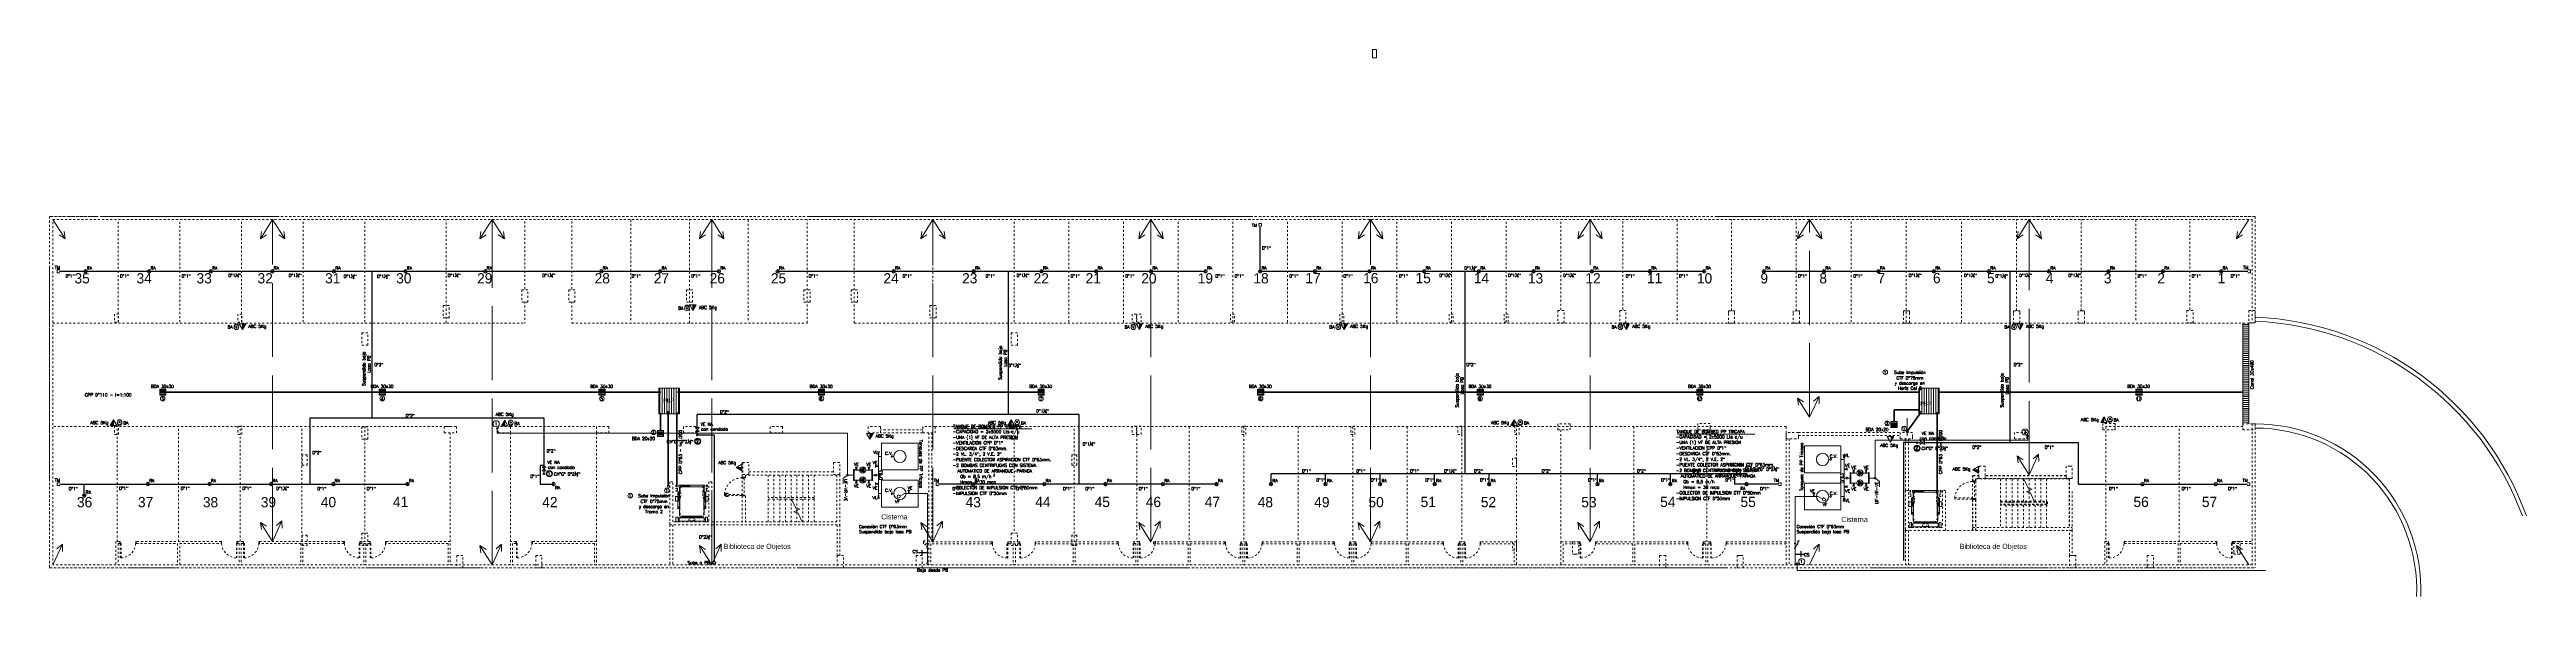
# Model space of a CAD drawing. Header units: millimetres. Extents: x 539 to 842, y -453 to -96.
# Drawn here: x 721.6 to 842.2, y -409.5 to -382.8 of the extents above; entities that cross this region are included whole.
import ezdxf
from ezdxf.enums import TextEntityAlignment as Align

# ---------------------------------------------------------------- set-up
doc = ezdxf.new("R2010")
doc.units = ezdxf.units.MM
doc.header["$LTSCALE"] = 0.1
for name, pattern in [('ACAD_ISO02W100', [15, 12, -3]), ('CENTER', [2.25, 1, -0.1, 0.05, -0.1, 1]), ('CONTINUA', [0]), ('DASHED', [0.7, 0.5, -0.2]), ('HIDDEN', [0.375, 0.25, -0.125]), ('HIDDEN2', [0.1875, 0.125, -0.0625]), ('Overhead', [0.003969, 0.002381, -0.001587])]:
    doc.linetypes.add(name, pattern=pattern)
doc.layers.get('0').update_dxf_attribs({"lineweight": 5})
for name, color, linetype, lineweight in [('00-Agua Fria', 5, 'ACAD_ISO02W100', 20), ('00-Texto AF', 7, 'Continuous', 18), ('00_Incendio Rociador', 1, 'Continuous', 18), ('00_Incendio_Bocas Incendio', 1, 'Continuous', 30), ('00_Incendio_Cañeria', 1, 'Continuous', 30), ('00_Incendio_Matafuego', 1, 'Continuous', 20), ('00_Incendio_Montantes', 1, 'Continuous', 30), ('00_Incendio_Numeracion Montantes', 1, 'Continuous', 30), ('00_Incendio_Textos', 7, 'Continuous', 13), ('Agua Fria Directa - Texto', 7, 'Continuous', 18), ('CORDON H NUEVO', 251, 'Continuous', 5), ('Incendio', 10, 'ACAD_ISO02W100', 35), ('Incendio - Texto', 11, 'Continuous', 18), ('Lavarropa', 7, 'HIDDEN', 5), ('Texto Diámetros', 7, 'Continuous', 25), ('Ventilaciones - Agua', 70, 'Continuous', 30)]:
    doc.layers.add(name, color=color, linetype=linetype, lineweight=lineweight)
doc.layers.add('00-Pluvial', color=40, linetype='Continuous')
doc.layers.add('Textos', color=7, linetype='Continuous')
doc.styles.add('Arial', font='arial.ttf', dxfattribs={"height": 0.245883})
doc.styles.add('Instal Sanit', font='techb___.ttf', dxfattribs={"height": 0.15})
doc.styles.add('Pill Gothic 300mg Lt', font='', dxfattribs={"height": 0.186028})
doc.styles.add('Romans', font='romans.shx')
doc.styles.get("Standard").update_dxf_attribs({"font": 'arial.ttf'})
doc.styles.get('Pill Gothic 300mg Lt').set_extended_font_data('Pill Gothic 300mg Lt')

# ---------------------------------------------------------------- blocks, each defined once
blk = doc.blocks.new('LLP')
at = {"layer": '00-Agua Fria', "color": 0, "linetype": 'Continuous', "lineweight": 20}
for p, q in [((-1, 2.4), (1, 2.4)), ((-0.3, 2.4), (-0.3, 0)), ((0.3, 2.4), (0.3, 0))]:
    blk.add_line(p, q, dxfattribs=at)
blk = doc.blocks.new('g')
blk.add_lwpolyline([(1, 0), (0, 0, -0.198945), (0, 0, -0.198878), (0, 0), (0, 1, 0.414208), (0, 1, 0.414219), (0, 1, -0.000005), (0, -1, 0.000002), (0, -1, 0.999999), (0, -1), (0, 0, -0.198907), (0, 0, -0.198919), (0, 0), (1, 0)], format="xyb")
blk = doc.blocks.new('SS final')
at = {"color": 8, "lineweight": 18}
for p, q in [((970.67, -431.78), (970.67, -429.28)), ((971.6, -429.28), (970.67, -429.28)), ((1078.04, -429.28), (970.67, -429.28)), ((970.67, -429.28), (970.67, -446.4)), ((970.82, -429.43), (1077.89, -429.43)), ((970.82, -446.25), (970.82, -429.43)), ((971.6, -429.28), (972.67, -429.28)), ((972.93, -429.28), (972.67, -429.28)), ((972.93, -429.28), (973.25, -429.28)), ((981.73, -429.28), (973.25, -429.28)), ((974.01, -434.43), (974.01, -429.43)), ((977.01, -434.43), (977.01, -429.43)), ((980.01, -434.43), (980.01, -429.43)), ((981.73, -429.28), (992.19, -429.28)), ((983.01, -434.43), (983.01, -429.43)), ((986.01, -434.43), (986.01, -429.43)), ((989.97, -434.47), (989.97, -429.43)), ((1007.65, -429.28), (992.19, -429.28)), ((993.8, -432.82), (993.8, -429.43)), ((996.09, -432.82), (996.09, -429.43)), ((998.96, -429.43), (998.96, -434.43)), ((1001.82, -434.47), (1001.82, -429.43)), ((1004.68, -429.43), (1004.68, -434.43)), ((1007.54, -434.47), (1007.54, -429.43)), ((1007.65, -429.28), (1026.48, -429.28)), ((1009.84, -434.47), (1009.84, -429.43)), ((1013.67, -434.47), (1013.67, -429.43)), ((1017.63, -434.43), (1017.63, -429.43)), ((1020.29, -434.43), (1020.29, -429.43)), ((1022.95, -434.43), (1022.95, -429.43)), ((1025.61, -434.43), (1025.61, -429.43)), ((1029.13, -429.28), (1026.48, -429.28)), ((1028.27, -434.43), (1028.27, -429.43)), ((1029.13, -429.28), (1031.78, -429.28)), ((1030.93, -434.43), (1030.93, -429.43)), ((1040.49, -429.28), (1031.78, -429.28)), ((1033.59, -434.43), (1033.59, -429.43)), ((1036.25, -434.43), (1036.25, -429.43)), ((1038.91, -434.43), (1038.91, -429.43)), ((1040.49, -429.28), (1048.97, -429.28)), ((1041.57, -434.43), (1041.57, -429.43)), ((1044.24, -433.83), (1044.24, -429.43)), ((1047.25, -433.82), (1047.25, -429.43)), ((1051.83, -429.28), (1048.97, -429.28)), ((1049.89, -429.43), (1049.89, -434.43)), ((1051.83, -429.28), (1054.18, -429.28)), ((1052.54, -433.87), (1052.54, -429.43)), ((1067.5, -429.28), (1054.18, -429.28)), ((1055.69, -433.87), (1055.69, -429.43)), ((1058.37, -434.43), (1058.37, -429.43)), ((1061.05, -434.43), (1061.05, -429.43)), ((1063.74, -434.43), (1063.74, -429.43)), ((1066.42, -433.87), (1066.42, -429.43)), ((1067.5, -429.28), (1078.04, -429.28)), ((1069.57, -433.87), (1069.57, -429.43)), ((1072.22, -429.43), (1072.22, -434.43)), ((1074.86, -433.82), (1074.86, -429.43)), ((1077.89, -429.43), (1077.89, -434.47)), ((1078.04, -434.39), (1078.04, -429.28)), ((1078.04, -434.39), (1078.04, -429.28)), ((970.67, -431.78), (970.67, -433.56)), ((993.65, -432.85), (993.65, -433.45)), ((993.95, -433.45), (993.95, -432.85)), ((995.94, -432.85), (995.94, -433.45)), ((996.24, -433.45), (996.24, -432.85)), ((1001.67, -432.85), (1001.67, -433.45)), ((1001.97, -433.45), (1001.97, -432.85)), ((1007.39, -432.85), (1007.39, -433.45)), ((1007.69, -433.45), (1007.69, -432.85)), ((1009.99, -432.85), (1009.69, -432.85)), ((1009.69, -432.85), (1009.69, -433.45)), ((1009.99, -433.45), (1009.99, -432.85)), ((970.67, -442.06), (970.67, -433.56)), ((973.83, -434.03), (973.83, -434.43)), ((974.03, -434.03), (973.83, -434.03)), ((974.03, -434.43), (974.03, -434.03)), ((980.03, -434.03), (979.83, -434.03)), ((979.83, -434.03), (979.83, -434.43)), ((980.03, -434.43), (980.03, -434.03)), ((990.12, -433.62), (989.82, -433.62)), ((989.82, -433.62), (989.82, -434.22)), ((990.12, -434.22), (990.12, -433.62)), ((993.65, -433.45), (993.95, -433.45)), ((993.8, -433.42), (993.8, -434.47)), ((995.94, -433.45), (996.24, -433.45)), ((996.09, -433.42), (996.09, -434.47)), ((1001.67, -433.45), (1001.97, -433.45)), ((1007.39, -433.45), (1007.69, -433.45)), ((1009.69, -433.45), (1009.99, -433.45)), ((1013.82, -433.62), (1013.52, -433.62)), ((1013.52, -433.62), (1013.52, -434.22)), ((1013.82, -434.22), (1013.82, -433.62)), ((1023.57, -434.03), (1023.37, -434.03)), ((1023.37, -434.03), (1023.37, -434.43)), ((1023.57, -434.43), (1023.57, -434.03)), ((1023.6, -434.03), (1023.6, -434.43)), ((1023.8, -434.03), (1023.6, -434.03)), ((1023.8, -434.43), (1023.8, -434.03)), ((1028.35, -434.03), (1028.15, -434.03)), ((1028.15, -434.03), (1028.15, -434.43)), ((1028.35, -434.43), (1028.35, -434.03)), ((1033.47, -434.03), (1033.47, -434.43)), ((1033.67, -434.03), (1033.47, -434.03)), ((1033.67, -434.43), (1033.67, -434.03)), ((1038.8, -434.03), (1038.8, -434.43)), ((1039, -434.03), (1038.8, -434.03)), ((1039, -434.43), (1039, -434.03)), ((1041.47, -434.03), (1041.47, -434.43)), ((1041.67, -434.03), (1041.47, -434.03)), ((1041.67, -434.43), (1041.67, -434.03)), ((1044.09, -433.86), (1044.09, -434.46)), ((1044.39, -433.86), (1044.09, -433.86)), ((1044.39, -434.46), (1044.39, -433.86)), ((1047.1, -433.86), (1047.1, -434.46)), ((1047.4, -433.86), (1047.1, -433.86)), ((1047.4, -434.46), (1047.4, -433.86)), ((1052.39, -433.87), (1052.39, -434.01)), ((1052.52, -433.87), (1052.39, -433.87)), ((1052.39, -434.01), (1052.39, -434.47)), ((1052.69, -433.87), (1052.52, -433.87)), ((1052.69, -434), (1052.69, -433.87)), ((1052.69, -434.01), (1052.69, -434)), ((1052.69, -434), (1052.69, -434)), ((1052.69, -434.47), (1052.69, -434.01)), ((1052.69, -434.01), (1052.69, -434.01)), ((1052.69, -434.01), (1052.69, -434.01)), ((1055.72, -433.87), (1055.55, -433.87)), ((1055.55, -433.87), (1055.55, -434)), ((1055.55, -434), (1055.55, -434)), ((1055.55, -434), (1055.55, -434.01)), ((1055.55, -434.01), (1055.55, -434.01)), ((1055.55, -434.01), (1055.55, -434.01)), ((1055.55, -434.01), (1055.55, -434.47)), ((1055.85, -433.87), (1055.72, -433.87)), ((1055.85, -434.01), (1055.85, -433.87)), ((1055.85, -434.47), (1055.85, -434.01)), ((1060.98, -433.87), (1060.91, -433.87)), ((1060.91, -433.87), (1060.91, -434)), ((1060.91, -434), (1060.91, -434.01)), ((1060.91, -434.01), (1060.91, -434.47)), ((1061, -433.87), (1060.98, -433.87)), ((1061.12, -433.87), (1061, -433.87)), ((1061.14, -433.87), (1061.12, -433.87)), ((1061.21, -433.87), (1061.14, -433.87)), ((1061.21, -434), (1061.21, -433.87)), ((1061.21, -434.01), (1061.21, -434)), ((1061.21, -434.47), (1061.21, -434.01)), ((1066.27, -433.87), (1066.27, -434.01)), ((1066.39, -433.87), (1066.27, -433.87)), ((1066.27, -434.01), (1066.27, -434.47)), ((1066.57, -433.87), (1066.39, -433.87)), ((1066.57, -434), (1066.57, -433.87)), ((1066.57, -434.01), (1066.57, -434)), ((1066.57, -434), (1066.57, -434)), ((1066.57, -434.47), (1066.57, -434.01)), ((1066.57, -434.01), (1066.57, -434.01)), ((1066.57, -434.01), (1066.57, -434.01)), ((1069.6, -433.87), (1069.42, -433.87)), ((1069.42, -433.87), (1069.42, -434)), ((1069.42, -434), (1069.42, -434)), ((1069.42, -434), (1069.42, -434.01)), ((1069.42, -434.01), (1069.42, -434.01)), ((1069.42, -434.01), (1069.42, -434.01)), ((1069.42, -434.01), (1069.42, -434.47)), ((1069.72, -433.87), (1069.6, -433.87)), ((1069.72, -434.01), (1069.72, -433.87)), ((1069.72, -434.47), (1069.72, -434.01)), ((1075.01, -433.86), (1074.71, -433.86)), ((1074.71, -433.86), (1074.71, -434.46)), ((1075.01, -434.46), (1075.01, -433.86)), ((1078.03, -433.86), (1077.73, -433.86)), ((1077.73, -433.86), (1077.73, -434.46)), ((1078.03, -434.46), (1078.03, -433.86)), ((970.82, -434.47), (993.8, -434.47)), ((973.83, -434.43), (974.03, -434.43)), ((979.83, -434.43), (980.03, -434.43)), ((986.16, -434.95), (985.86, -434.95)), ((985.86, -434.95), (985.86, -435.55)), ((986.16, -435.55), (986.16, -434.95)), ((989.82, -434.22), (990.12, -434.22)), ((996.09, -434.47), (1007.54, -434.47)), ((1009.84, -434.47), (1077.89, -434.47)), ((1013.52, -434.22), (1013.82, -434.22)), ((1017.78, -434.95), (1017.48, -434.95)), ((1017.48, -434.95), (1017.48, -435.55)), ((1017.78, -435.55), (1017.78, -434.95)), ((1023.37, -434.43), (1023.57, -434.43)), ((1023.6, -434.43), (1023.8, -434.43)), ((1028.15, -434.43), (1028.35, -434.43)), ((1033.47, -434.43), (1033.67, -434.43)), ((1038.8, -434.43), (1039, -434.43)), ((1041.47, -434.43), (1041.67, -434.43)), ((1044.09, -434.46), (1044.39, -434.46)), ((1047.1, -434.46), (1047.4, -434.46)), ((1052.39, -434.47), (1052.52, -434.47)), ((1052.52, -434.47), (1052.52, -434.47)), ((1052.52, -434.47), (1052.53, -434.47)), ((1052.53, -434.47), (1052.53, -434.47)), ((1052.53, -434.47), (1052.53, -434.47)), ((1052.53, -434.47), (1052.69, -434.47)), ((1055.55, -434.47), (1055.71, -434.47)), ((1055.71, -434.47), (1055.71, -434.47)), ((1055.71, -434.47), (1055.71, -434.47)), ((1055.71, -434.47), (1055.72, -434.47)), ((1055.72, -434.47), (1055.72, -434.47)), ((1055.72, -434.47), (1055.85, -434.47)), ((1060.91, -434.47), (1060.98, -434.47)), ((1060.98, -434.47), (1061, -434.47)), ((1061, -434.47), (1061.12, -434.47)), ((1061.12, -434.47), (1061.14, -434.47)), ((1061.14, -434.47), (1061.21, -434.47)), ((1066.27, -434.47), (1066.39, -434.47)), ((1066.39, -434.47), (1066.39, -434.47)), ((1066.39, -434.47), (1066.41, -434.47)), ((1066.41, -434.47), (1066.41, -434.47)), ((1066.41, -434.47), (1066.41, -434.47)), ((1066.41, -434.47), (1066.57, -434.47)), ((1069.42, -434.47), (1069.58, -434.47)), ((1069.58, -434.47), (1069.58, -434.47)), ((1069.58, -434.47), (1069.59, -434.47)), ((1069.59, -434.47), (1069.6, -434.47)), ((1069.6, -434.47), (1069.6, -434.47)), ((1069.6, -434.47), (1069.72, -434.47)), ((1074.71, -434.46), (1075.01, -434.46)), ((1077.73, -434.46), (1078.03, -434.46)), ((985.86, -435.55), (986.16, -435.55)), ((1017.48, -435.55), (1017.78, -435.55)), ((990.17, -439.52), (970.82, -439.52)), ((974.03, -439.5), (973.83, -439.5)), ((973.83, -439.5), (973.83, -439.9)), ((973.83, -439.9), (974.03, -439.9)), ((973.95, -445.12), (973.95, -439.49)), ((974.03, -439.9), (974.03, -439.5)), ((976.95, -445.12), (976.95, -439.49)), ((980.03, -439.5), (979.83, -439.5)), ((979.83, -439.5), (979.83, -439.9)), ((979.83, -439.9), (980.03, -439.9)), ((979.95, -445.12), (979.95, -439.49)), ((980.03, -439.9), (980.03, -439.5)), ((982.95, -445.12), (982.95, -439.49)), ((986.16, -439.53), (985.86, -439.53)), ((985.86, -439.53), (985.86, -440.13)), ((986.01, -439.49), (986.01, -445.12)), ((986.16, -440.13), (986.16, -439.53)), ((990.47, -439.52), (989.87, -439.52)), ((989.87, -439.52), (989.87, -439.82)), ((989.87, -439.82), (990.47, -439.82)), ((990.17, -439.82), (990.17, -446.25)), ((990.47, -439.82), (990.47, -439.52)), ((993.11, -439.52), (992.51, -439.52)), ((992.51, -439.52), (992.51, -439.82)), ((992.51, -439.82), (993.11, -439.82)), ((993.11, -439.82), (993.11, -439.52)), ((993.11, -439.52), (997.29, -439.52)), ((993.11, -439.82), (993.11, -446.25)), ((997.89, -439.52), (997.29, -439.52)), ((997.29, -439.52), (997.29, -439.82)), ((997.29, -439.82), (997.89, -439.82)), ((997.29, -439.82), (997.29, -446.25)), ((997.89, -439.82), (997.89, -439.52)), ((1002.12, -439.52), (1001.52, -439.52)), ((1001.52, -439.52), (1001.52, -439.82)), ((1001.52, -439.82), (1002.12, -439.82)), ((1002.12, -439.82), (1002.12, -439.52)), ((1006.35, -439.52), (1005.75, -439.52)), ((1005.75, -439.52), (1005.75, -439.82)), ((1005.75, -439.82), (1006.35, -439.82)), ((1006.35, -439.82), (1006.35, -439.52)), ((1011.12, -439.52), (1010.52, -439.52)), ((1010.52, -439.52), (1010.52, -439.82)), ((1010.52, -439.82), (1011.12, -439.82)), ((1011.12, -439.82), (1011.12, -439.52)), ((1013.17, -439.67), (1011.12, -439.67)), ((1013.17, -439.82), (1011.12, -439.82)), ((1013.77, -439.52), (1013.17, -439.52)), ((1013.17, -439.52), (1013.17, -439.82)), ((1013.17, -439.82), (1013.77, -439.82)), ((1013.47, -439.82), (1013.47, -446.25)), ((1013.62, -439.82), (1013.62, -445.13)), ((1013.77, -439.82), (1013.77, -439.52)), ((1013.77, -439.52), (1020.55, -439.52)), ((1017.48, -439.53), (1017.48, -440.13)), ((1017.78, -439.53), (1017.48, -439.53)), ((1017.78, -440.13), (1017.78, -439.53)), ((1020.55, -445.13), (1020.55, -439.52)), ((1055.2, -439.52), (1020.55, -439.52)), ((1023.57, -439.5), (1023.37, -439.5)), ((1023.37, -439.5), (1023.37, -439.9)), ((1023.37, -439.9), (1023.57, -439.9)), ((1023.57, -439.9), (1023.57, -439.5)), ((1023.59, -439.52), (1023.59, -445.13)), ((1023.8, -439.5), (1023.6, -439.5)), ((1023.6, -439.5), (1023.6, -439.9)), ((1023.6, -439.9), (1023.8, -439.9)), ((1023.8, -439.9), (1023.8, -439.5)), ((1026.14, -439.52), (1026.14, -445.13)), ((1028.9, -439.5), (1028.7, -439.5)), ((1028.7, -439.5), (1028.7, -439.9)), ((1028.7, -439.9), (1028.9, -439.9)), ((1028.8, -439.52), (1028.8, -445.13)), ((1028.9, -439.9), (1028.9, -439.5)), ((1031.45, -439.52), (1031.45, -445.13)), ((1034.21, -439.5), (1034.01, -439.5)), ((1034.01, -439.5), (1034.01, -439.9)), ((1034.01, -439.9), (1034.21, -439.9)), ((1034.11, -439.52), (1034.11, -445.13)), ((1034.21, -439.9), (1034.21, -439.5)), ((1036.76, -439.52), (1036.76, -445.13)), ((1039.42, -439.5), (1039.22, -439.5)), ((1039.22, -439.5), (1039.22, -439.9)), ((1039.22, -439.9), (1039.42, -439.9)), ((1039.42, -439.9), (1039.42, -439.5)), ((1039.42, -439.5), (1039.42, -445.13)), ((1042, -439.5), (1042, -439.9)), ((1042.2, -439.5), (1042, -439.5)), ((1042, -439.9), (1042.2, -439.9)), ((1042.07, -445.13), (1042.07, -439.5)), ((1042.2, -439.9), (1042.2, -439.5)), ((1044.09, -439.38), (1044.09, -439.68)), ((1044.69, -439.38), (1044.09, -439.38)), ((1044.09, -439.68), (1044.69, -439.68)), ((1044.24, -439.68), (1044.24, -445.13)), ((1044.69, -439.68), (1044.69, -439.38)), ((1047.79, -439.52), (1047.79, -445.13)), ((1050.9, -439.37), (1050.9, -439.67)), ((1051.5, -439.37), (1050.9, -439.37)), ((1050.9, -439.67), (1050.95, -439.67)), ((1050.95, -439.67), (1051.5, -439.67)), ((1051.34, -439.66), (1051.34, -445.13)), ((1051.5, -439.55), (1051.5, -439.37)), ((1051.5, -439.56), (1051.5, -439.55)), ((1051.5, -439.55), (1051.5, -439.55)), ((1051.5, -439.55), (1051.5, -439.55)), ((1051.5, -439.57), (1051.5, -439.56)), ((1051.5, -439.67), (1051.5, -439.57)), ((1055.2, -439.52), (1055.2, -446.25)), ((1055.2, -439.81), (1055.2, -440.01)), ((1055.8, -439.81), (1055.2, -439.81)), ((1055.2, -440.01), (1055.2, -440.11)), ((1055.8, -440.01), (1055.8, -439.81)), ((1055.8, -439.81), (1060.76, -439.81)), ((1055.8, -439.96), (1060.76, -439.96)), ((1055.8, -440.11), (1055.8, -440.01)), ((1061.36, -439.81), (1060.76, -439.81)), ((1060.76, -439.81), (1060.76, -440)), ((1060.76, -440), (1060.76, -440)), ((1060.76, -440), (1060.76, -440)), ((1060.76, -440), (1060.76, -440.01)), ((1060.76, -440.01), (1060.76, -440.01)), ((1060.76, -440.01), (1060.76, -440.11)), ((1061.36, -440), (1061.36, -439.81)), ((1061.36, -440.01), (1061.36, -440)), ((1061.36, -440), (1061.36, -440)), ((1061.36, -440), (1061.36, -440)), ((1061.36, -440.11), (1061.36, -440.01)), ((1061.36, -440.01), (1061.36, -440.01)), ((1066.92, -439.81), (1066.32, -439.81)), ((1066.32, -439.81), (1066.32, -440.11)), ((1066.92, -440.01), (1066.92, -439.81)), ((1066.92, -440.11), (1066.92, -440.01)), ((1071.22, -439.37), (1070.62, -439.37)), ((1070.62, -439.37), (1070.62, -439.55)), ((1070.62, -439.55), (1070.62, -439.55)), ((1070.62, -439.55), (1070.62, -439.55)), ((1070.62, -439.55), (1070.62, -439.56)), ((1070.62, -439.56), (1070.62, -439.57)), ((1070.62, -439.57), (1070.62, -439.67)), ((1070.62, -439.67), (1071.17, -439.67)), ((1077.43, -439.52), (1070.77, -439.52)), ((1070.77, -439.52), (1070.77, -445.12)), ((1071.17, -439.67), (1071.22, -439.67)), ((1071.22, -439.67), (1071.22, -439.37)), ((1074.33, -445.12), (1074.33, -439.52)), ((1077.9, -439.38), (1077.43, -439.38)), ((1077.43, -439.38), (1077.43, -439.68)), ((1077.43, -439.68), (1078.03, -439.68)), ((1077.89, -439.38), (1077.89, -446.25)), ((1078.03, -439.38), (1077.9, -439.38)), ((1077.9, -439.38), (1077.9, -439.38)), ((1077.9, -439.38), (1077.9, -439.38)), ((1078.03, -439.51), (1078.03, -439.38)), ((1078.03, -439.52), (1078.03, -439.51)), ((1078.03, -439.68), (1078.03, -439.52)), ((1078.04, -439.37), (1078.04, -446.4)), ((983.21, -440.89), (982.96, -440.89)), ((982.96, -440.89), (982.96, -441.39)), ((983.21, -441.39), (983.21, -440.89)), ((985.86, -440.13), (986.16, -440.13)), ((1004.39, -441.26), (1004.39, -441.99)), ((1004.71, -441.26), (1004.41, -441.26)), ((1004.41, -441.26), (1004.41, -441.86)), ((1004.71, -441.86), (1004.71, -441.26)), ((1009.13, -441.26), (1008.83, -441.26)), ((1008.83, -441.26), (1008.83, -441.86)), ((1009.13, -441.86), (1009.13, -441.26)), ((1017.48, -440.13), (1017.78, -440.13)), ((1017.63, -440.1), (1017.63, -444.72)), ((1020.43, -440.89), (1020.43, -441.39)), ((1020.68, -440.89), (1020.43, -440.89)), ((1020.68, -441.39), (1020.68, -440.89)), ((1042.08, -441.06), (1041.88, -441.06)), ((1041.88, -441.06), (1041.88, -441.46)), ((1042.08, -441.46), (1042.08, -441.06)), ((1055.2, -440.11), (1055.8, -440.11)), ((1055.35, -440.11), (1055.35, -446.25)), ((1060.76, -440.11), (1061.36, -440.11)), ((1061.01, -442.63), (1061.01, -440.11)), ((1061.16, -442.63), (1061.16, -440.11)), ((1066.32, -440.11), (1066.92, -440.11)), ((970.67, -442.06), (970.67, -446.4)), ((982.96, -441.39), (983.21, -441.39)), ((1001.01, -442.21), (1000.86, -442.21)), ((1000.86, -442.21), (1000.86, -444.17)), ((1001.01, -444.16), (1001.01, -442.21)), ((1001.34, -442.38), (1001.37, -442.38)), ((1001.37, -442.41), (1001.37, -442.38)), ((1001.37, -442.41), (1001.39, -442.41)), ((1001.4, -442.48), (1001.4, -442.41)), ((1002.46, -442.48), (1002.46, -442.41)), ((1002.48, -442.41), (1002.46, -442.41)), ((1002.48, -442.41), (1002.48, -442.38)), ((1002.52, -442.38), (1002.49, -442.38)), ((1002.91, -442.21), (1002.76, -442.21)), ((1002.76, -442.21), (1002.76, -444.16)), ((1002.91, -444.31), (1002.91, -442.21)), ((1004.39, -441.99), (1004.55, -441.99)), ((1004.39, -442), (1004.39, -441.99)), ((1004.39, -442), (1004.48, -442)), ((1004.39, -442.03), (1004.39, -442)), ((1004.43, -442.03), (1004.39, -442.03)), ((1004.39, -442.86), (1004.39, -442.03)), ((1004.41, -441.86), (1004.71, -441.86)), ((1004.43, -442.04), (1004.43, -442.03)), ((1004.48, -442.04), (1004.43, -442.04)), ((1004.48, -442), (1004.48, -442.04)), ((1004.55, -442), (1004.48, -442)), ((1004.48, -442.04), (1004.48, -442.85)), ((1004.55, -441.99), (1004.55, -441.88)), ((1008.99, -441.88), (1004.55, -441.88)), ((1004.55, -441.99), (1004.55, -442)), ((1004.71, -441.72), (1008.83, -441.72)), ((1005.65, -442.98), (1005.65, -441.88)), ((1005.93, -442.98), (1005.93, -441.88)), ((1005.93, -442.98), (1005.93, -441.88)), ((1006.21, -442.98), (1006.21, -441.88)), ((1006.21, -442.98), (1006.21, -441.88)), ((1006.49, -442.98), (1006.49, -441.88)), ((1006.49, -442.98), (1006.49, -441.88)), ((1006.77, -442.98), (1006.77, -441.88)), ((1006.77, -442.98), (1006.77, -441.88)), ((1007.05, -442.98), (1007.05, -441.88)), ((1007.05, -442.98), (1007.05, -441.88)), ((1007.33, -442.98), (1007.33, -441.88)), ((1007.33, -442.98), (1007.33, -441.88)), ((1007.61, -442.98), (1007.61, -441.88)), ((1007.61, -442.98), (1007.61, -441.88)), ((1007.89, -442.98), (1007.89, -441.88)), ((1007.89, -442.98), (1007.89, -441.88)), ((1008.83, -441.86), (1009.13, -441.86)), ((1008.99, -441.88), (1008.99, -444.16)), ((1009.13, -441.86), (1009.13, -444.31)), ((1020.43, -441.39), (1020.68, -441.39)), ((1041.88, -441.46), (1042.08, -441.46)), ((1064.6, -441.9), (1064.28, -441.9)), ((1064.28, -441.9), (1064.28, -442.16)), ((1064.28, -442.16), (1064.28, -441.9)), ((1064.6, -441.91), (1064.28, -441.91)), ((1064.6, -441.91), (1064.28, -441.91)), ((1064.28, -442.16), (1064.28, -441.91)), ((1064.28, -441.91), (1064.28, -441.91)), ((1064.28, -442.16), (1064.44, -442.16)), ((1064.28, -442.17), (1064.28, -442.16)), ((1064.28, -442.17), (1064.37, -442.17)), ((1064.28, -442.2), (1064.28, -442.17)), ((1064.32, -442.2), (1064.28, -442.2)), ((1064.28, -443.03), (1064.28, -442.2)), ((1064.6, -441.92), (1064.29, -441.92)), ((1064.29, -442.16), (1064.29, -441.92)), ((1064.32, -442.22), (1064.32, -442.2)), ((1064.37, -442.22), (1064.32, -442.22)), ((1064.37, -442.17), (1064.37, -442.22)), ((1064.44, -442.17), (1064.37, -442.17)), ((1064.37, -442.22), (1064.37, -443.02)), ((1064.6, -442.05), (1064.42, -442.05)), ((1064.42, -442.16), (1064.42, -442.05)), ((1064.44, -442.07), (1068.98, -442.07)), ((1064.44, -442.16), (1064.44, -442.07)), ((1064.44, -442.16), (1064.44, -442.17)), ((1064.44, -442.17), (1064.44, -443.06)), ((1064.89, -441.45), (1064.59, -441.45)), ((1064.59, -441.45), (1064.59, -441.9)), ((1064.59, -441.9), (1064.59, -441.91)), ((1064.59, -441.91), (1064.59, -441.91)), ((1064.59, -441.91), (1064.59, -441.92)), ((1064.59, -441.92), (1064.59, -442.05)), ((1064.59, -442.05), (1064.89, -442.05)), ((1064.89, -441.9), (1064.89, -441.45)), ((1064.89, -441.91), (1064.89, -441.9)), ((1064.89, -441.92), (1064.89, -441.91)), ((1064.89, -441.91), (1064.89, -441.91)), ((1064.89, -442.05), (1064.89, -441.92)), ((1068.84, -441.9), (1064.9, -441.9)), ((1068.84, -441.91), (1064.9, -441.91)), ((1068.84, -441.91), (1064.9, -441.91)), ((1068.84, -441.92), (1064.9, -441.92)), ((1069.01, -442.05), (1064.9, -442.05)), ((1065.64, -442.07), (1065.64, -443.16)), ((1065.92, -442.07), (1065.92, -443.16)), ((1066.2, -442.07), (1066.2, -443.16)), ((1066.48, -442.07), (1066.48, -443.16)), ((1066.76, -442.07), (1066.76, -443.16)), ((1067.04, -442.07), (1067.04, -442.53)), ((1067.04, -442.07), (1067.04, -442.53)), ((1067.32, -442.07), (1067.32, -443.2)), ((1067.32, -442.07), (1067.32, -443.2)), ((1067.6, -442.07), (1067.6, -443.2)), ((1067.6, -442.07), (1067.6, -443.2)), ((1067.88, -442.07), (1067.88, -443.2)), ((1067.88, -442.07), (1067.88, -443.2)), ((1069.01, -441.45), (1068.83, -441.45)), ((1068.83, -441.45), (1068.83, -441.9)), ((1068.83, -441.9), (1068.83, -441.91)), ((1068.83, -441.91), (1068.83, -441.91)), ((1068.83, -441.91), (1068.83, -441.92)), ((1068.83, -441.92), (1068.83, -442.05)), ((1068.83, -442.05), (1069.01, -442.05)), ((1068.98, -442.07), (1068.98, -444.44)), ((1069, -442.05), (1069, -444.44)), ((1069.03, -441.45), (1069.01, -441.45)), ((1069.01, -441.45), (1069.01, -441.45)), ((1069.01, -441.45), (1069.01, -441.45)), ((1069.01, -442.05), (1069.01, -442.05)), ((1069.01, -442.05), (1069.01, -442.05)), ((1069.01, -442.05), (1069.03, -442.05)), ((1069.13, -441.45), (1069.03, -441.45)), ((1069.03, -442.05), (1069.13, -442.05)), ((1069.13, -441.45), (1069.13, -441.45)), ((1069.13, -442.05), (1069.13, -441.45)), ((1069.13, -442.05), (1069.13, -442.05)), ((1001.16, -442.52), (1001.23, -442.52)), ((1001.16, -442.53), (1001.16, -442.52)), ((1001.22, -442.53), (1001.16, -442.53)), ((1001.16, -442.66), (1001.16, -442.65)), ((1001.16, -442.65), (1001.22, -442.65)), ((1001.23, -442.66), (1001.16, -442.66)), ((1001.22, -442.65), (1001.22, -442.53)), ((1001.23, -442.52), (1001.23, -442.66)), ((1001.25, -443.07), (1001.25, -443)), ((1001.25, -443), (1001.26, -443)), ((1001.25, -443.07), (1001.26, -443.07)), ((1001.26, -443), (1001.26, -443.03)), ((1001.26, -443.04), (1001.26, -443.07)), ((1001.28, -443.03), (1001.27, -443.03)), ((1001.28, -443.04), (1001.27, -443.04)), ((1001.28, -443.03), (1001.28, -443.03)), ((1001.28, -443.03), (1001.28, -443.03)), ((1001.31, -443.03), (1001.28, -443.03)), ((1001.28, -443.04), (1001.28, -443.04)), ((1001.28, -443.04), (1001.28, -443.04)), ((1001.31, -443.04), (1001.28, -443.04)), ((1001.32, -443.03), (1001.31, -443.03)), ((1001.32, -443.04), (1001.31, -443.04)), ((1001.32, -443.03), (1001.32, -443.04)), ((1002.54, -443.03), (1002.54, -443.04)), ((1002.54, -443.03), (1002.57, -443.03)), ((1002.54, -443.03), (1002.54, -443.03)), ((1002.54, -443.04), (1002.54, -443.04)), ((1002.54, -443.04), (1002.57, -443.04)), ((1002.58, -443.03), (1002.57, -443.03)), ((1002.58, -443.03), (1002.57, -443.03)), ((1002.58, -443.04), (1002.57, -443.04)), ((1002.58, -443.04), (1002.57, -443.04)), ((1002.58, -443.03), (1002.59, -443.03)), ((1002.58, -443.04), (1002.59, -443.04)), ((1002.6, -443), (1002.59, -443.03)), ((1002.59, -443.04), (1002.6, -443.07)), ((1002.6, -443.07), (1002.6, -443)), ((1002.6, -443), (1002.6, -443)), ((1002.6, -443.07), (1002.6, -443.07)), ((1002.69, -442.52), (1002.63, -442.52)), ((1002.63, -442.52), (1002.63, -442.66)), ((1002.63, -442.66), (1002.69, -442.66)), ((1002.64, -442.65), (1002.64, -442.53)), ((1002.64, -442.53), (1002.69, -442.53)), ((1002.69, -442.65), (1002.64, -442.65)), ((1002.69, -442.53), (1002.69, -442.52)), ((1002.69, -442.66), (1002.69, -442.65)), ((1003.52, -442.86), (1003.53, -442.86)), ((1003.52, -442.87), (1003.52, -442.86)), ((1004.36, -442.87), (1003.52, -442.87)), ((1003.53, -442.82), (1004.35, -442.82)), ((1003.53, -442.86), (1003.53, -442.82)), ((1003.56, -442.82), (1003.57, -442.78)), ((1003.61, -442.82), (1003.56, -442.82)), ((1003.56, -442.87), (1003.61, -442.87)), ((1003.57, -442.91), (1003.56, -442.87)), ((1003.57, -442.77), (1003.7, -442.77)), ((1003.71, -442.78), (1003.57, -442.78)), ((1003.71, -442.91), (1003.57, -442.91)), ((1003.7, -442.92), (1003.57, -442.92)), ((1003.6, -442.78), (1003.59, -442.78)), ((1003.6, -442.91), (1003.59, -442.91)), ((1003.6, -442.78), (1003.61, -442.82)), ((1003.7, -442.78), (1003.6, -442.78)), ((1003.61, -442.87), (1003.6, -442.91)), ((1003.6, -442.91), (1003.7, -442.91)), ((1004.35, -442.82), (1004.36, -442.86)), ((1004.36, -442.86), (1004.36, -442.86)), ((1004.36, -442.86), (1004.36, -442.87)), ((1004.36, -442.86), (1004.37, -442.86)), ((1004.36, -442.86), (1004.36, -442.86)), ((1004.37, -442.86), (1004.36, -442.86)), ((1004.37, -442.86), (1004.38, -442.87)), ((1004.37, -442.87), (1004.37, -442.86)), ((1004.39, -442.87), (1004.38, -442.88)), ((1004.38, -442.87), (1004.39, -442.87)), ((1004.39, -442.89), (1004.39, -442.86)), ((1004.39, -442.86), (1004.43, -442.86)), ((1004.39, -442.87), (1004.39, -442.87)), ((1004.48, -442.89), (1004.39, -442.89)), ((1004.39, -442.9), (1004.39, -442.89)), ((1004.55, -442.9), (1004.39, -442.9)), ((1004.39, -442.9), (1004.39, -444.16)), ((1004.43, -442.85), (1004.48, -442.85)), ((1004.43, -442.86), (1004.43, -442.85)), ((1004.48, -442.85), (1004.48, -442.89)), ((1004.48, -442.89), (1004.55, -442.89)), ((1004.55, -442.89), (1004.55, -442.9)), ((1004.55, -442.9), (1004.55, -444.16)), ((1007.89, -442.98), (1005.65, -442.98)), ((1005.65, -443.06), (1006.21, -443.06)), ((1005.65, -443.07), (1005.65, -444.16)), ((1005.93, -443.06), (1005.93, -444.16)), ((1006.21, -443.06), (1006.49, -443.06)), ((1006.21, -443.06), (1006.21, -444.16)), ((1006.49, -443.06), (1006.77, -443.06)), ((1006.49, -443.06), (1006.49, -444.16)), ((1006.77, -443.06), (1006.79, -443.06)), ((1006.77, -443.06), (1006.77, -444.16)), ((1006.79, -443.06), (1007.89, -443.06)), ((1007.05, -443.06), (1007.05, -443.51)), ((1007.05, -443.06), (1007.05, -443.51)), ((1007.05, -443.51), (1007.05, -443.61)), ((1007.05, -443.61), (1007.05, -443.71)), ((1007.05, -443.61), (1007.05, -443.71)), ((1007.05, -443.71), (1007.05, -444.16)), ((1007.33, -443.06), (1007.33, -444.16)), ((1007.33, -443.06), (1007.33, -444.16)), ((1007.61, -443.06), (1007.61, -444.16)), ((1007.61, -443.06), (1007.61, -444.16)), ((1007.89, -443.06), (1007.89, -442.98)), ((1007.89, -443.06), (1007.89, -444.16)), ((1007.89, -443.06), (1007.89, -444.16)), ((1061.01, -442.63), (1061.01, -444.44)), ((1061.16, -442.63), (1061.01, -442.63)), ((1061.16, -444.43), (1061.16, -442.63)), ((1061.22, -442.79), (1061.28, -442.79)), ((1061.22, -442.8), (1061.22, -442.79)), ((1061.27, -442.8), (1061.22, -442.8)), ((1061.22, -442.93), (1061.22, -442.92)), ((1061.22, -442.92), (1061.27, -442.92)), ((1061.28, -442.93), (1061.22, -442.93)), ((1061.27, -442.92), (1061.27, -442.8)), ((1061.28, -442.79), (1061.28, -442.93)), ((1061.31, -443.34), (1061.31, -443.27)), ((1061.31, -443.27), (1061.31, -443.27)), ((1061.31, -443.34), (1061.31, -443.34)), ((1061.32, -443.27), (1061.32, -443.3)), ((1061.34, -443.3), (1061.32, -443.3)), ((1061.32, -443.31), (1061.32, -443.34)), ((1061.34, -443.31), (1061.32, -443.31)), ((1061.34, -443.3), (1061.34, -443.3)), ((1061.34, -443.3), (1061.34, -443.3)), ((1061.37, -443.3), (1061.34, -443.3)), ((1061.34, -443.31), (1061.34, -443.31)), ((1061.34, -443.31), (1061.34, -443.31)), ((1061.37, -443.31), (1061.34, -443.31)), ((1061.37, -443.3), (1061.37, -443.31)), ((1061.37, -443.3), (1061.37, -443.3)), ((1061.37, -443.31), (1061.37, -443.31)), ((1061.39, -442.65), (1061.42, -442.65)), ((1061.43, -442.68), (1061.43, -442.65)), ((1061.43, -442.68), (1061.45, -442.68)), ((1061.45, -442.75), (1061.45, -442.69)), ((1062.54, -442.68), (1062.52, -442.68)), ((1062.52, -442.75), (1062.52, -442.69)), ((1062.57, -442.65), (1062.54, -442.65)), ((1062.54, -442.68), (1062.54, -442.65)), ((1062.6, -443.3), (1062.6, -443.31)), ((1062.6, -443.3), (1062.63, -443.3)), ((1062.6, -443.3), (1062.6, -443.3)), ((1062.6, -443.31), (1062.6, -443.31)), ((1062.6, -443.31), (1062.63, -443.31)), ((1062.63, -443.3), (1062.64, -443.3)), ((1062.63, -443.3), (1062.63, -443.3)), ((1062.63, -443.3), (1062.63, -443.3)), ((1062.63, -443.31), (1062.64, -443.31)), ((1062.63, -443.31), (1062.63, -443.31)), ((1062.63, -443.31), (1062.63, -443.31)), ((1062.65, -443.27), (1062.65, -443.3)), ((1062.66, -443.27), (1062.65, -443.27)), ((1062.65, -443.31), (1062.65, -443.34)), ((1062.66, -443.34), (1062.65, -443.34)), ((1062.66, -443.34), (1062.66, -443.27)), ((1062.75, -442.79), (1062.68, -442.79)), ((1062.68, -442.79), (1062.68, -442.93)), ((1062.68, -442.93), (1062.75, -442.93)), ((1062.69, -442.92), (1062.69, -442.8)), ((1062.69, -442.8), (1062.75, -442.8)), ((1062.75, -442.92), (1062.69, -442.92)), ((1062.75, -442.8), (1062.75, -442.79)), ((1062.75, -442.93), (1062.75, -442.92)), ((1062.96, -442.63), (1062.81, -442.63)), ((1062.81, -442.63), (1062.81, -444.43)), ((1062.96, -444.58), (1062.96, -442.63)), ((1063.41, -442.99), (1064.25, -442.99)), ((1063.41, -443.05), (1063.41, -442.99)), ((1064.25, -443.05), (1063.41, -443.05)), ((1064.25, -442.99), (1064.25, -443.05)), ((1064.28, -443.06), (1064.28, -443.03)), ((1064.28, -443.03), (1064.32, -443.03)), ((1064.37, -443.06), (1064.28, -443.06)), ((1064.28, -443.07), (1064.28, -443.06)), ((1064.28, -443.07), (1064.28, -444.58)), ((1064.28, -444.58), (1064.28, -443.07)), ((1064.28, -444.58), (1064.28, -443.07)), ((1064.44, -443.07), (1064.28, -443.07)), ((1064.29, -444.58), (1064.29, -443.07)), ((1064.32, -443.02), (1064.37, -443.02)), ((1064.32, -443.03), (1064.32, -443.02)), ((1064.37, -443.02), (1064.37, -443.06)), ((1064.37, -443.06), (1064.44, -443.06)), ((1064.42, -444.58), (1064.42, -443.07)), ((1064.44, -443.06), (1064.44, -443.07)), ((1064.44, -444.58), (1064.44, -443.07)), ((1065.64, -443.16), (1065.64, -443.2)), ((1065.64, -443.16), (1067.28, -443.16)), ((1065.64, -443.2), (1065.92, -443.2)), ((1065.64, -443.2), (1067.3, -443.2)), ((1067.88, -443.3), (1065.64, -443.3)), ((1065.92, -443.2), (1066.2, -443.2)), ((1065.92, -443.2), (1065.92, -443.2)), ((1065.92, -444.44), (1065.92, -443.3)), ((1065.92, -444.44), (1065.92, -443.3)), ((1066.2, -443.2), (1066.48, -443.2)), ((1066.2, -443.2), (1066.2, -443.2)), ((1066.2, -444.44), (1066.2, -443.3)), ((1066.2, -444.44), (1066.2, -443.3)), ((1066.48, -443.2), (1066.76, -443.2)), ((1066.48, -443.2), (1066.48, -443.2)), ((1066.48, -444.44), (1066.48, -443.3)), ((1066.48, -444.44), (1066.48, -443.3)), ((1066.76, -443.2), (1067.04, -443.2)), ((1066.76, -443.2), (1066.76, -443.2)), ((1066.76, -444.44), (1066.76, -443.3)), ((1066.76, -444.44), (1066.76, -443.3)), ((1067.04, -442.53), (1067.04, -442.63)), ((1067.04, -442.63), (1067.04, -442.73)), ((1067.04, -442.63), (1067.04, -442.73)), ((1067.04, -442.73), (1067.04, -443.16)), ((1067.04, -443.2), (1067.3, -443.2)), ((1067.04, -443.2), (1067.04, -443.2)), ((1067.04, -444.44), (1067.04, -443.3)), ((1067.04, -444.44), (1067.04, -443.3)), ((1067.3, -443.2), (1067.28, -443.16)), ((1067.3, -443.2), (1067.88, -443.2)), ((1067.32, -444.44), (1067.32, -443.3)), ((1067.32, -444.44), (1067.32, -443.3)), ((1067.6, -444.44), (1067.6, -443.3)), ((1067.6, -444.44), (1067.6, -443.3)), ((1067.88, -443.2), (1067.88, -443.3)), ((1067.88, -444.44), (1067.88, -443.3)), ((1067.88, -444.44), (1067.88, -443.3)), ((1069.13, -444.58), (1069.13, -442.58)), ((983.21, -444.81), (982.96, -444.81)), ((982.96, -444.81), (982.96, -445.31)), ((983.21, -445.31), (983.21, -444.81)), ((986.16, -444.71), (985.86, -444.71)), ((985.86, -444.71), (985.86, -445.31)), ((986.16, -445.31), (986.16, -444.71)), ((1000.86, -444.17), (1000.86, -444.17)), ((1000.86, -444.17), (1000.86, -444.17)), ((1000.86, -444.17), (1000.86, -444.18)), ((1000.86, -444.18), (1000.86, -444.31)), ((1000.86, -444.31), (1002.91, -444.31)), ((1000.86, -444.31), (1000.86, -446.25)), ((1002.76, -444.16), (1001.01, -444.16)), ((1001.01, -444.31), (1001.01, -446.25)), ((1001.26, -444.01), (1001.26, -444.07)), ((1001.27, -444.04), (1001.26, -444.01)), ((1001.26, -444.01), (1001.26, -444.01)), ((1001.27, -444.05), (1001.26, -444.07)), ((1001.26, -444.07), (1001.26, -444.07)), ((1001.28, -444.04), (1001.27, -444.04)), ((1001.28, -444.05), (1001.27, -444.05)), ((1001.31, -444.04), (1001.28, -444.04)), ((1001.28, -444.04), (1001.28, -444.04)), ((1001.28, -444.05), (1001.28, -444.05)), ((1001.31, -444.05), (1001.28, -444.05)), ((1001.32, -444.04), (1001.31, -444.04)), ((1001.32, -444.05), (1001.31, -444.05)), ((1001.32, -444.04), (1001.32, -444.05)), ((1002.54, -444.04), (1002.54, -444.04)), ((1002.54, -444.04), (1002.57, -444.04)), ((1002.54, -444.04), (1002.54, -444.05)), ((1002.54, -444.05), (1002.57, -444.05)), ((1002.54, -444.05), (1002.54, -444.05)), ((1002.58, -444.04), (1002.57, -444.04)), ((1002.58, -444.05), (1002.57, -444.05)), ((1002.58, -444.04), (1002.59, -444.04)), ((1002.58, -444.05), (1002.59, -444.05)), ((1002.59, -444.04), (1002.59, -444.01)), ((1002.59, -444.05), (1002.59, -444.07)), ((1002.6, -444.01), (1002.6, -444.07)), ((1002.6, -444.01), (1002.6, -444.01)), ((1002.6, -444.07), (1002.6, -444.07)), ((1002.91, -444.16), (1008.99, -444.16)), ((1002.91, -444.31), (1009.13, -444.31)), ((1009.01, -444.31), (1009.01, -445.8)), ((1009.13, -444.31), (1009.13, -445.8)), ((1017.78, -444.71), (1017.48, -444.71)), ((1017.48, -444.71), (1017.48, -445.31)), ((1017.78, -445.31), (1017.78, -444.71)), ((1020.68, -444.81), (1020.43, -444.81)), ((1020.43, -444.81), (1020.43, -445.31)), ((1020.68, -445.31), (1020.68, -444.81)), ((1061.01, -444.44), (1061.01, -444.44)), ((1061.01, -444.44), (1061.01, -444.44)), ((1061.01, -444.44), (1061.01, -444.46)), ((1061.01, -444.46), (1061.01, -444.58)), ((1061.01, -444.58), (1062.96, -444.58)), ((1061.01, -444.58), (1061.01, -446.25)), ((1062.81, -444.43), (1061.16, -444.43)), ((1061.16, -444.58), (1061.16, -446.25)), ((1061.31, -444.28), (1061.31, -444.35)), ((1061.31, -444.28), (1061.31, -444.28)), ((1061.31, -444.35), (1061.31, -444.35)), ((1061.32, -444.31), (1061.32, -444.29)), ((1061.34, -444.31), (1061.32, -444.31)), ((1061.32, -444.32), (1061.32, -444.34)), ((1061.34, -444.32), (1061.32, -444.32)), ((1061.37, -444.31), (1061.34, -444.31)), ((1061.34, -444.31), (1061.34, -444.31)), ((1061.34, -444.32), (1061.34, -444.32)), ((1061.37, -444.32), (1061.34, -444.32)), ((1061.37, -444.31), (1061.37, -444.31)), ((1061.37, -444.31), (1061.37, -444.32)), ((1061.37, -444.32), (1061.37, -444.32)), ((1062.6, -444.31), (1062.6, -444.31)), ((1062.6, -444.31), (1062.63, -444.31)), ((1062.6, -444.31), (1062.6, -444.32)), ((1062.6, -444.32), (1062.63, -444.32)), ((1062.6, -444.32), (1062.6, -444.32)), ((1062.63, -444.31), (1062.63, -444.31)), ((1062.63, -444.31), (1062.64, -444.31)), ((1062.63, -444.32), (1062.63, -444.32)), ((1062.63, -444.32), (1062.64, -444.32)), ((1062.65, -444.28), (1062.65, -444.35)), ((1062.65, -444.28), (1062.65, -444.28)), ((1062.65, -444.31), (1062.65, -444.29)), ((1062.65, -444.32), (1062.65, -444.34)), ((1062.65, -444.35), (1062.65, -444.35)), ((1062.83, -444.58), (1069.13, -444.58)), ((1064.28, -444.44), (1069.13, -444.44)), ((1069, -445.8), (1069, -444.58)), ((1069.13, -444.58), (1069.13, -445.8)), ((974.09, -445.12), (973.9, -445.12)), ((973.9, -445.12), (973.9, -446.25)), ((974.09, -445.22), (974, -445.22)), ((974, -445.22), (974, -446.25)), ((974.09, -445.12), (974.09, -445.22)), ((974.09, -445.22), (974.09, -445.12)), ((974.09, -445.12), (974.11, -445.12)), ((974.11, -445.22), (974.09, -445.22)), ((974.11, -445.12), (974.11, -445.22)), ((974.11, -445.92), (974.11, -445.22)), ((974.11, -445.22), (974.15, -445.22)), ((974.15, -445.22), (974.15, -445.92)), ((974.86, -445.12), (974.89, -445.12)), ((974.86, -445.22), (974.86, -445.12)), ((974.89, -445.22), (974.86, -445.22)), ((974.89, -445.12), (974.89, -445.22)), ((979.02, -445.12), (974.89, -445.12)), ((974.89, -445.12), (974.89, -445.22)), ((974.89, -445.22), (976.9, -445.22)), ((976.9, -445.22), (976.9, -446.25)), ((977, -446.25), (977, -445.22)), ((977, -445.22), (979.02, -445.22)), ((979.04, -445.12), (979.02, -445.12)), ((979.02, -445.12), (979.02, -445.22)), ((979.02, -445.22), (979.02, -445.12)), ((979.02, -445.22), (979.04, -445.22)), ((979.04, -445.22), (979.04, -445.12)), ((979.79, -445.22), (979.76, -445.22)), ((979.76, -445.22), (979.76, -445.92)), ((979.82, -445.12), (979.79, -445.12)), ((979.79, -445.12), (979.79, -445.22)), ((979.79, -445.92), (979.79, -445.22)), ((979.79, -445.22), (979.82, -445.22)), ((980.09, -445.12), (979.82, -445.12)), ((979.82, -445.12), (979.82, -445.22)), ((979.82, -445.22), (979.82, -445.12)), ((979.9, -445.22), (979.82, -445.22)), ((979.9, -445.22), (979.9, -446.25)), ((980.09, -445.22), (980, -445.22)), ((980, -445.22), (980, -446.25)), ((980.09, -445.12), (980.09, -445.22)), ((980.09, -445.22), (980.09, -445.12)), ((980.09, -445.12), (980.11, -445.12)), ((980.11, -445.22), (980.09, -445.22)), ((980.11, -445.12), (980.11, -445.22)), ((980.11, -445.92), (980.11, -445.22)), ((980.11, -445.22), (980.15, -445.22)), ((980.15, -445.22), (980.15, -445.92)), ((980.86, -445.12), (980.89, -445.12)), ((980.86, -445.22), (980.86, -445.12)), ((980.89, -445.22), (980.86, -445.22)), ((980.89, -445.12), (980.89, -445.22)), ((984.99, -445.12), (980.89, -445.12)), ((980.89, -445.12), (980.89, -445.22)), ((982.9, -445.22), (980.89, -445.22)), ((982.9, -445.22), (982.9, -446.25)), ((982.96, -445.31), (983.21, -445.31)), ((984.99, -445.22), (983, -445.22)), ((983, -445.22), (983, -446.25)), ((985.02, -445.12), (984.99, -445.12)), ((984.99, -445.12), (984.99, -445.22)), ((984.99, -445.12), (984.99, -445.22)), ((984.99, -445.22), (985.02, -445.22)), ((985.02, -445.22), (985.02, -445.12)), ((985.77, -445.22), (985.73, -445.22)), ((985.73, -445.22), (985.73, -445.92)), ((985.79, -445.12), (985.77, -445.12)), ((985.77, -445.12), (985.77, -445.22)), ((985.77, -445.92), (985.77, -445.22)), ((985.77, -445.22), (985.79, -445.22)), ((986.25, -445.12), (985.79, -445.12)), ((985.79, -445.12), (985.79, -445.22)), ((985.79, -445.22), (985.79, -445.12)), ((986.25, -445.22), (985.79, -445.22)), ((986.16, -445.29), (985.86, -445.29)), ((985.86, -445.31), (986.16, -445.31)), ((985.96, -445.22), (985.96, -446.25)), ((986.06, -445.22), (986.06, -446.25)), ((986.25, -445.12), (986.25, -445.22)), ((986.25, -445.22), (986.25, -445.12)), ((986.25, -445.12), (986.27, -445.12)), ((986.27, -445.22), (986.25, -445.22)), ((986.27, -445.12), (986.27, -445.22)), ((986.27, -445.92), (986.27, -445.22)), ((986.27, -445.22), (986.31, -445.22)), ((986.31, -445.22), (986.31, -445.92)), ((987.02, -445.12), (987.05, -445.12)), ((987.02, -445.22), (987.02, -445.12)), ((987.05, -445.22), (987.02, -445.22)), ((987.05, -445.12), (987.05, -445.22)), ((990.17, -445.12), (987.05, -445.12)), ((987.05, -445.12), (987.05, -445.22)), ((990.07, -445.22), (987.05, -445.22)), ((990.07, -445.22), (990.07, -446.25)), ((990.79, -445.8), (990.49, -445.8)), ((990.49, -445.8), (990.49, -446.4)), ((990.79, -446.4), (990.79, -445.8)), ((993.37, -445.12), (993.11, -445.12)), ((993.21, -445.22), (993.21, -446.25)), ((993.37, -445.22), (993.21, -445.22)), ((993.37, -445.22), (993.37, -445.12)), ((993.37, -445.12), (993.4, -445.12)), ((993.4, -445.22), (993.37, -445.22)), ((993.4, -445.12), (993.4, -445.22)), ((993.4, -445.92), (993.4, -445.22)), ((993.4, -445.22), (993.43, -445.22)), ((993.43, -445.22), (993.43, -445.92)), ((994.15, -445.12), (994.17, -445.12)), ((994.15, -445.22), (994.15, -445.12)), ((994.17, -445.22), (994.15, -445.22)), ((994.17, -445.12), (994.17, -445.22)), ((997.29, -445.12), (994.17, -445.12)), ((994.17, -445.12), (994.17, -445.22)), ((997.19, -445.22), (994.17, -445.22)), ((994.63, -445.8), (994.33, -445.8)), ((994.33, -445.8), (994.33, -446.4)), ((994.63, -446.4), (994.63, -445.8)), ((997.19, -445.22), (997.19, -446.25)), ((1009.31, -445.8), (1009.01, -445.8)), ((1009.01, -445.8), (1009.01, -446.4)), ((1009.31, -446.4), (1009.31, -445.8)), ((1013.15, -445.8), (1012.85, -445.8)), ((1012.85, -445.8), (1012.85, -446.4)), ((1013.15, -446.4), (1013.15, -445.8)), ((1016.53, -445.13), (1013.47, -445.13)), ((1016.53, -445.23), (1013.57, -445.23)), ((1013.57, -445.23), (1013.57, -446.25)), ((1016.53, -445.13), (1016.53, -445.23)), ((1016.56, -445.13), (1016.53, -445.13)), ((1016.53, -445.13), (1016.53, -445.23)), ((1016.53, -445.23), (1016.56, -445.23)), ((1016.56, -445.23), (1016.56, -445.13)), ((1017.31, -445.23), (1017.27, -445.23)), ((1017.27, -445.23), (1017.27, -445.93)), ((1017.33, -445.13), (1017.31, -445.13)), ((1017.31, -445.13), (1017.31, -445.23)), ((1017.31, -445.93), (1017.31, -445.23)), ((1017.31, -445.23), (1017.33, -445.23)), ((1017.87, -445.13), (1017.33, -445.13)), ((1017.33, -445.13), (1017.33, -445.23)), ((1017.33, -445.23), (1017.33, -445.13)), ((1017.87, -445.23), (1017.33, -445.23)), ((1017.48, -445.31), (1017.78, -445.31)), ((1017.58, -445.23), (1017.58, -446.25)), ((1017.68, -445.23), (1017.68, -446.25)), ((1017.87, -445.13), (1017.87, -445.23)), ((1017.87, -445.23), (1017.87, -445.13)), ((1017.87, -445.13), (1017.9, -445.13)), ((1017.9, -445.23), (1017.87, -445.23)), ((1017.9, -445.13), (1017.9, -445.23)), ((1017.9, -445.93), (1017.9, -445.23)), ((1017.9, -445.23), (1017.93, -445.23)), ((1017.93, -445.23), (1017.93, -445.93)), ((1018.65, -445.23), (1018.65, -445.13)), ((1018.65, -445.13), (1018.67, -445.13)), ((1018.67, -445.23), (1018.65, -445.23)), ((1022.67, -445.13), (1018.67, -445.13)), ((1018.67, -445.13), (1018.67, -445.23)), ((1018.67, -445.13), (1018.67, -445.23)), ((1022.67, -445.23), (1018.67, -445.23)), ((1020.43, -445.31), (1020.68, -445.31)), ((1020.5, -445.23), (1020.5, -446.25)), ((1020.6, -445.23), (1020.6, -446.25)), ((1022.69, -445.12), (1022.67, -445.12)), ((1022.67, -445.12), (1022.67, -445.22)), ((1022.67, -445.22), (1022.69, -445.22)), ((1022.69, -445.22), (1022.69, -445.12)), ((1023.44, -445.22), (1023.41, -445.22)), ((1023.41, -445.22), (1023.41, -445.92)), ((1023.47, -445.12), (1023.44, -445.12)), ((1023.44, -445.12), (1023.44, -445.22)), ((1023.44, -445.92), (1023.44, -445.22)), ((1023.44, -445.22), (1023.47, -445.22)), ((1023.7, -445.12), (1023.47, -445.12)), ((1023.47, -445.12), (1023.47, -445.22)), ((1023.47, -445.22), (1023.47, -445.12)), ((1023.54, -445.22), (1023.47, -445.22)), ((1023.54, -445.22), (1023.54, -446.25)), ((1023.64, -445.22), (1023.64, -446.25)), ((1023.7, -445.12), (1023.7, -445.22)), ((1023.7, -445.22), (1023.7, -445.12)), ((1023.7, -445.12), (1023.73, -445.12)), ((1023.73, -445.22), (1023.7, -445.22)), ((1023.73, -445.12), (1023.73, -445.22)), ((1023.73, -445.92), (1023.73, -445.22)), ((1023.73, -445.22), (1023.76, -445.22)), ((1023.76, -445.22), (1023.76, -445.92)), ((1027.88, -445.13), (1024.4, -445.13)), ((1024.4, -445.13), (1024.4, -445.23)), ((1026.09, -445.23), (1024.4, -445.23)), ((1024.48, -445.22), (1024.48, -445.12)), ((1024.48, -445.12), (1024.5, -445.12)), ((1024.5, -445.22), (1024.48, -445.22)), ((1024.5, -445.12), (1024.5, -445.22)), ((1024.5, -445.12), (1024.5, -445.22)), ((1026.09, -445.23), (1026.09, -446.25)), ((1027.88, -445.23), (1026.19, -445.23)), ((1026.19, -445.23), (1026.19, -446.25)), ((1027.91, -445.13), (1027.88, -445.13)), ((1027.88, -445.13), (1027.88, -445.23)), ((1027.88, -445.23), (1027.91, -445.23)), ((1027.91, -445.23), (1027.91, -445.13)), ((1028.66, -445.23), (1028.62, -445.23)), ((1028.62, -445.23), (1028.62, -445.93)), ((1028.68, -445.13), (1028.66, -445.13)), ((1028.66, -445.13), (1028.66, -445.23)), ((1028.66, -445.93), (1028.66, -445.23)), ((1028.66, -445.23), (1028.68, -445.23)), ((1028.91, -445.13), (1028.68, -445.13)), ((1028.68, -445.13), (1028.68, -445.23)), ((1028.68, -445.23), (1028.68, -445.13)), ((1028.75, -445.23), (1028.68, -445.23)), ((1028.75, -445.23), (1028.75, -446.25)), ((1028.91, -445.23), (1028.85, -445.23)), ((1028.85, -445.23), (1028.85, -446.25)), ((1028.91, -445.13), (1028.91, -445.23)), ((1028.91, -445.23), (1028.91, -445.13)), ((1028.91, -445.13), (1028.94, -445.13)), ((1028.94, -445.23), (1028.91, -445.23)), ((1028.94, -445.13), (1028.94, -445.23)), ((1028.94, -445.93), (1028.94, -445.23)), ((1028.94, -445.23), (1028.97, -445.23)), ((1028.97, -445.23), (1028.98, -445.93)), ((1029.69, -445.23), (1029.69, -445.13)), ((1029.69, -445.13), (1029.71, -445.13)), ((1029.71, -445.23), (1029.69, -445.23)), ((1033.19, -445.13), (1029.71, -445.13)), ((1029.71, -445.13), (1029.71, -445.23)), ((1029.71, -445.13), (1029.71, -445.23)), ((1031.4, -445.23), (1029.71, -445.23)), ((1031.4, -445.23), (1031.4, -446.25)), ((1033.19, -445.23), (1031.5, -445.23)), ((1031.5, -445.23), (1031.5, -446.25)), ((1033.22, -445.13), (1033.19, -445.13)), ((1033.19, -445.13), (1033.19, -445.23)), ((1033.19, -445.23), (1033.22, -445.23)), ((1033.22, -445.23), (1033.22, -445.13)), ((1033.97, -445.23), (1033.93, -445.23)), ((1033.93, -445.23), (1033.93, -445.93)), ((1033.99, -445.13), (1033.97, -445.13)), ((1033.97, -445.13), (1033.97, -445.23)), ((1033.97, -445.93), (1033.97, -445.23)), ((1033.97, -445.23), (1033.99, -445.23)), ((1034.22, -445.13), (1033.99, -445.13)), ((1033.99, -445.13), (1033.99, -445.23)), ((1033.99, -445.23), (1033.99, -445.13)), ((1034.06, -445.23), (1033.99, -445.23)), ((1034.06, -445.23), (1034.06, -446.25)), ((1034.22, -445.23), (1034.16, -445.23)), ((1034.16, -445.23), (1034.16, -446.25)), ((1034.22, -445.13), (1034.22, -445.23)), ((1034.22, -445.23), (1034.22, -445.13)), ((1034.22, -445.13), (1034.25, -445.13)), ((1034.25, -445.23), (1034.22, -445.23)), ((1034.25, -445.13), (1034.25, -445.23)), ((1034.25, -445.93), (1034.25, -445.23)), ((1034.25, -445.23), (1034.28, -445.23)), ((1034.28, -445.23), (1034.29, -445.93)), ((1035, -445.23), (1035, -445.13)), ((1035, -445.13), (1035.02, -445.13)), ((1035.02, -445.23), (1035, -445.23)), ((1035.02, -445.13), (1035.02, -445.23)), ((1035.02, -445.13), (1038.5, -445.13)), ((1035.02, -445.13), (1035.02, -445.23)), ((1036.71, -445.23), (1035.02, -445.23)), ((1036.71, -445.23), (1036.71, -446.25)), ((1038.5, -445.23), (1036.81, -445.23)), ((1036.81, -445.23), (1036.81, -446.25)), ((1038.53, -445.13), (1038.5, -445.13)), ((1038.5, -445.13), (1038.5, -445.23)), ((1038.5, -445.23), (1038.53, -445.23)), ((1038.53, -445.23), (1038.53, -445.13)), ((1039.28, -445.23), (1039.24, -445.23)), ((1039.24, -445.23), (1039.24, -445.93)), ((1039.3, -445.13), (1039.28, -445.13)), ((1039.28, -445.13), (1039.28, -445.23)), ((1039.28, -445.93), (1039.28, -445.23)), ((1039.28, -445.23), (1039.3, -445.23)), ((1039.3, -445.23), (1039.3, -445.13)), ((1039.3, -445.13), (1039.53, -445.13)), ((1039.37, -445.23), (1039.3, -445.23)), ((1039.37, -445.23), (1039.37, -446.25)), ((1039.53, -445.23), (1039.47, -445.23)), ((1039.47, -445.23), (1039.47, -446.25)), ((1039.53, -445.23), (1039.53, -445.13)), ((1039.53, -445.13), (1039.56, -445.13)), ((1039.56, -445.23), (1039.53, -445.23)), ((1039.56, -445.13), (1039.56, -445.23)), ((1039.56, -445.93), (1039.56, -445.23)), ((1039.56, -445.23), (1039.59, -445.23)), ((1039.59, -445.23), (1039.59, -445.93)), ((1040.31, -445.23), (1040.31, -445.13)), ((1040.31, -445.13), (1040.33, -445.13)), ((1040.33, -445.23), (1040.31, -445.23)), ((1042.07, -445.13), (1040.33, -445.13)), ((1040.33, -445.13), (1040.33, -445.23)), ((1040.33, -445.13), (1040.33, -445.23)), ((1041.97, -445.23), (1040.33, -445.23)), ((1041.88, -445.14), (1041.88, -445.54)), ((1042.08, -445.14), (1041.88, -445.14)), ((1041.88, -445.54), (1042.08, -445.54)), ((1041.97, -445.23), (1041.97, -446.25)), ((1042.07, -445.13), (1042.07, -446.25)), ((1042.08, -445.54), (1042.08, -445.14)), ((1045.15, -445.13), (1044.24, -445.13)), ((1044.24, -445.13), (1044.24, -446.25)), ((1045.15, -445.23), (1044.34, -445.23)), ((1044.34, -445.23), (1044.34, -446.25)), ((1044.81, -445.14), (1044.81, -445.15)), ((1045.11, -445.14), (1044.81, -445.14)), ((1044.81, -445.15), (1044.81, -445.74)), ((1044.81, -445.74), (1044.94, -445.74)), ((1044.94, -445.74), (1044.95, -445.74)), ((1044.95, -445.74), (1045.11, -445.74)), ((1045.11, -445.59), (1045.11, -445.14)), ((1045.11, -445.6), (1045.11, -445.59)), ((1045.11, -445.61), (1045.11, -445.6)), ((1045.11, -445.6), (1045.11, -445.6)), ((1045.11, -445.74), (1045.11, -445.61)), ((1045.11, -445.61), (1045.11, -445.61)), ((1045.15, -445.13), (1045.15, -445.23)), ((1045.15, -445.23), (1045.15, -445.13)), ((1045.15, -445.13), (1045.17, -445.13)), ((1045.17, -445.23), (1045.15, -445.23)), ((1045.17, -445.13), (1045.17, -445.23)), ((1045.17, -445.93), (1045.17, -445.23)), ((1045.17, -445.23), (1045.21, -445.23)), ((1045.21, -445.23), (1045.21, -445.93)), ((1045.92, -445.23), (1045.92, -445.13)), ((1045.92, -445.13), (1045.95, -445.13)), ((1045.95, -445.23), (1045.92, -445.23)), ((1050.44, -445.13), (1045.95, -445.13)), ((1045.95, -445.13), (1045.95, -445.23)), ((1045.95, -445.13), (1045.95, -445.23)), ((1047.74, -445.23), (1045.95, -445.23)), ((1047.74, -445.23), (1047.74, -446.25)), ((1050.44, -445.23), (1047.84, -445.23)), ((1047.84, -445.23), (1047.84, -446.25)), ((1049.34, -445.8), (1049.04, -445.8)), ((1049.04, -445.8), (1049.04, -446.4)), ((1049.34, -446.26), (1049.34, -445.8)), ((1050.39, -445.13), (1050.39, -445.23)), ((1050.41, -445.13), (1050.39, -445.13)), ((1050.39, -445.13), (1050.39, -445.23)), ((1050.39, -445.23), (1050.41, -445.23)), ((1050.41, -445.23), (1050.41, -445.13)), ((1051.16, -445.23), (1051.13, -445.23)), ((1051.13, -445.23), (1051.13, -445.93)), ((1051.19, -445.13), (1051.16, -445.13)), ((1051.16, -445.13), (1051.16, -445.23)), ((1051.16, -445.93), (1051.16, -445.23)), ((1051.16, -445.23), (1051.19, -445.23)), ((1051.5, -445.13), (1051.19, -445.13)), ((1051.19, -445.13), (1051.19, -445.23)), ((1051.19, -445.23), (1051.19, -445.13)), ((1051.29, -445.23), (1051.19, -445.23)), ((1051.29, -445.13), (1051.29, -445.13)), ((1051.29, -445.23), (1051.29, -446.25)), ((1051.39, -445.13), (1051.39, -445.13)), ((1051.5, -445.23), (1051.39, -445.23)), ((1051.39, -445.23), (1051.39, -446.25)), ((1051.5, -445.13), (1051.5, -445.23)), ((1051.5, -445.23), (1051.5, -445.13)), ((1051.5, -445.13), (1051.53, -445.13)), ((1051.53, -445.23), (1051.5, -445.23)), ((1051.53, -445.13), (1051.53, -445.23)), ((1051.53, -445.93), (1051.53, -445.23)), ((1051.53, -445.23), (1051.56, -445.23)), ((1051.56, -445.23), (1051.56, -445.93)), ((1052.28, -445.23), (1052.28, -445.13)), ((1052.28, -445.13), (1052.3, -445.13)), ((1052.3, -445.23), (1052.28, -445.23)), ((1055.2, -445.13), (1052.3, -445.13)), ((1052.3, -445.13), (1052.3, -445.23)), ((1052.3, -445.13), (1052.3, -445.23)), ((1055.2, -445.23), (1052.3, -445.23)), ((1052.88, -445.8), (1052.81, -445.8)), ((1052.81, -445.8), (1052.81, -446.26)), ((1052.99, -445.8), (1052.88, -445.8)), ((1053.11, -445.8), (1052.99, -445.8)), ((1053.11, -446.4), (1053.11, -445.8)), ((1069.13, -445.8), (1069, -445.8)), ((1069, -445.8), (1069, -446.4)), ((1069.23, -445.8), (1069.13, -445.8)), ((1069.3, -445.8), (1069.23, -445.8)), ((1069.3, -446.26), (1069.3, -445.8)), ((1070.72, -445.12), (1070.87, -445.12)), ((1070.72, -445.12), (1070.72, -446.25)), ((1070.82, -445.22), (1070.87, -445.22)), ((1070.82, -445.22), (1070.82, -446.25)), ((1070.87, -445.12), (1070.87, -445.22)), ((1070.87, -445.22), (1070.87, -445.12)), ((1070.87, -445.12), (1070.9, -445.12)), ((1070.9, -445.22), (1070.87, -445.22)), ((1070.9, -445.12), (1070.9, -445.22)), ((1070.9, -445.92), (1070.9, -445.22)), ((1070.9, -445.22), (1070.93, -445.22)), ((1070.93, -445.22), (1070.93, -445.92)), ((1071.65, -445.22), (1071.65, -445.12)), ((1071.65, -445.12), (1071.67, -445.12)), ((1071.67, -445.22), (1071.65, -445.22)), ((1071.67, -445.12), (1076.14, -445.12)), ((1071.67, -445.12), (1071.67, -445.22)), ((1071.67, -445.12), (1071.67, -445.22)), ((1071.67, -445.22), (1074.28, -445.22)), ((1073.08, -445.8), (1072.78, -445.8)), ((1072.78, -445.8), (1072.78, -446.26)), ((1073.08, -446.4), (1073.08, -445.8)), ((1074.28, -445.22), (1074.28, -446.25)), ((1074.38, -445.22), (1076.14, -445.22)), ((1074.38, -445.22), (1074.38, -446.25)), ((1076.14, -445.12), (1076.14, -445.22)), ((1076.16, -445.12), (1076.14, -445.12)), ((1076.14, -445.12), (1076.14, -445.22)), ((1076.14, -445.22), (1076.16, -445.22)), ((1076.16, -445.22), (1076.16, -445.12)), ((1076.91, -445.22), (1076.88, -445.22)), ((1076.88, -445.22), (1076.88, -445.92)), ((1076.94, -445.12), (1076.91, -445.12)), ((1076.91, -445.12), (1076.91, -445.22)), ((1076.91, -445.92), (1076.91, -445.22)), ((1076.91, -445.22), (1076.94, -445.22)), ((1076.94, -445.12), (1077.89, -445.12)), ((1076.94, -445.12), (1076.94, -445.22)), ((1076.94, -445.22), (1076.94, -445.12)), ((1076.94, -445.22), (1077.89, -445.22)), ((1077, -445.12), (1077.3, -445.12)), ((1077.3, -445.14), (1077, -445.14)), ((1077, -445.14), (1077, -445.59)), ((1077, -445.59), (1077, -445.6)), ((1077, -445.6), (1077, -445.6)), ((1077, -445.6), (1077, -445.61)), ((1077, -445.61), (1077, -445.61)), ((1077, -445.61), (1077, -445.74)), ((1077, -445.74), (1077.16, -445.74)), ((1077.16, -445.74), (1077.18, -445.74)), ((1077.18, -445.74), (1077.3, -445.74)), ((1077.3, -445.15), (1077.3, -445.14)), ((1077.3, -445.74), (1077.3, -445.15)), ((974.59, -446.4), (970.67, -446.4)), ((970.67, -446.4), (1078.04, -446.4)), ((1077.89, -446.25), (970.82, -446.25)), ((974.59, -446.4), (976.85, -446.4)), ((986.18, -446.4), (976.85, -446.4)), ((986.18, -446.4), (991.62, -446.4)), ((990.49, -446.4), (990.79, -446.4)), ((1007.16, -446.4), (991.62, -446.4)), ((994.33, -446.4), (994.63, -446.4)), ((1007.16, -446.4), (1018.36, -446.4)), ((1009.01, -446.4), (1009.31, -446.4)), ((1012.85, -446.4), (1013.15, -446.4)), ((1026.08, -446.4), (1018.36, -446.4)), ((1026.08, -446.4), (1032.22, -446.4)), ((1039.13, -446.4), (1032.22, -446.4)), ((1039.13, -446.4), (1045.65, -446.4)), ((1052.27, -446.4), (1045.65, -446.4)), ((1049.04, -446.4), (1049.34, -446.4)), ((1049.34, -446.27), (1049.34, -446.26)), ((1049.34, -446.26), (1049.34, -446.26)), ((1049.34, -446.26), (1049.34, -446.26)), ((1049.34, -446.28), (1049.34, -446.27)), ((1049.34, -446.4), (1049.34, -446.28)), ((1052.27, -446.4), (1059.37, -446.4)), ((1052.81, -446.26), (1052.81, -446.26)), ((1052.81, -446.26), (1052.81, -446.26)), ((1052.81, -446.26), (1052.81, -446.27)), ((1052.81, -446.27), (1052.81, -446.28)), ((1052.81, -446.28), (1052.81, -446.4)), ((1052.81, -446.4), (1052.84, -446.4)), ((1052.84, -446.4), (1053.11, -446.4)), ((1067.84, -446.4), (1059.37, -446.4)), ((1067.84, -446.4), (1078.04, -446.4)), ((1069, -446.4), (1069.27, -446.4)), ((1069.27, -446.4), (1069.3, -446.4)), ((1069.3, -446.27), (1069.3, -446.26)), ((1069.3, -446.26), (1069.3, -446.26)), ((1069.3, -446.26), (1069.3, -446.26)), ((1069.3, -446.28), (1069.3, -446.27)), ((1069.3, -446.4), (1069.3, -446.28)), ((1072.78, -446.26), (1072.78, -446.26)), ((1072.78, -446.26), (1072.78, -446.26)), ((1072.78, -446.26), (1072.78, -446.27)), ((1072.78, -446.27), (1072.78, -446.28)), ((1072.78, -446.28), (1072.78, -446.4)), ((1072.78, -446.4), (1073.08, -446.4))]:
    blk.add_line(p, q, dxfattribs=at)
at = {"color": 8}
for p, q in [((993.95, -432.85), (993.65, -432.85)), ((996.24, -432.85), (995.94, -432.85)), ((1001.97, -432.85), (1001.67, -432.85)), ((1007.69, -432.85), (1007.39, -432.85))]:
    blk.add_line(p, q, dxfattribs=at)
at = {"color": 8, "linetype": 'HIDDEN', "lineweight": 18}
for p, q in [((1001.16, -442.43), (1001.21, -442.36)), ((1001.16, -442.37), (1001.21, -442.44)), ((1002.69, -442.43), (1002.65, -442.36)), ((1002.69, -442.37), (1002.65, -442.44)), ((1061.22, -442.71), (1061.26, -442.63)), ((1061.22, -442.64), (1061.26, -442.71)), ((1062.75, -442.71), (1062.7, -442.63)), ((1062.75, -442.64), (1062.7, -442.71))]:
    blk.add_line(p, q, dxfattribs=at)
at = {"color": 8, "linetype": 'Continuous', "lineweight": 18}
for p, q in [((1001.97, -442.37), (1001.3, -442.37)), ((1001.3, -442.37), (1001.3, -442.45)), ((1001.3, -442.45), (1001.97, -442.45)), ((1001.33, -442.5), (1001.37, -442.45)), ((1001.33, -443.82), (1001.33, -442.5)), ((1001.38, -442.5), (1001.35, -442.5)), ((1001.37, -442.45), (1001.97, -442.45)), ((1001.38, -442.38), (1001.84, -442.38)), ((1001.38, -442.4), (1001.38, -442.38)), ((1001.84, -442.4), (1001.38, -442.4)), ((1001.4, -442.44), (1001.4, -442.41)), ((1001.4, -442.41), (1001.63, -442.41)), ((1001.63, -442.44), (1001.4, -442.44)), ((1001.84, -442.41), (1001.63, -442.41)), ((1001.63, -442.44), (1001.84, -442.44)), ((1001.74, -442.39), (1001.75, -442.38)), ((1001.83, -442.39), (1001.74, -442.39)), ((1001.74, -442.39), (1001.75, -442.4)), ((1001.74, -442.43), (1001.75, -442.42)), ((1001.83, -442.43), (1001.74, -442.43)), ((1001.74, -442.43), (1001.75, -442.43)), ((1001.84, -442.38), (1001.84, -442.4)), ((1001.84, -442.44), (1001.84, -442.41)), ((1001.88, -442.37), (1002.56, -442.37)), ((1002.48, -442.45), (1001.88, -442.45)), ((1002.56, -442.45), (1001.88, -442.45)), ((1002.53, -442.49), (1002.48, -442.45)), ((1002.48, -442.5), (1002.5, -442.5)), ((1002.53, -443.82), (1002.53, -442.49)), ((1002.56, -442.37), (1002.56, -442.45)), ((1066.99, -442.52), (1066.77, -442.07)), ((1001.13, -443.15), (1001.13, -442.92)), ((1001.13, -442.92), (1001.25, -442.92)), ((1001.25, -443.15), (1001.13, -443.15)), ((1001.25, -442.74), (1001.25, -443.11)), ((1001.25, -442.74), (1001.25, -443.11)), ((1001.25, -442.92), (1001.25, -443.15)), ((1001.25, -443.11), (1001.25, -443.11)), ((1001.26, -442.73), (1001.31, -442.73)), ((1001.26, -442.74), (1001.31, -442.74)), ((1001.26, -442.78), (1001.28, -442.78)), ((1001.26, -442.78), (1001.26, -442.82)), ((1001.26, -442.81), (1001.3, -442.81)), ((1001.26, -442.81), (1001.3, -442.81)), ((1001.26, -442.82), (1001.26, -442.82)), ((1001.26, -442.82), (1001.26, -442.82)), ((1001.27, -442.7), (1001.27, -442.73)), ((1001.27, -442.7), (1001.27, -442.73)), ((1001.27, -442.7), (1001.3, -442.7)), ((1001.27, -442.7), (1001.3, -442.7)), ((1001.27, -442.72), (1001.27, -442.72)), ((1001.27, -442.73), (1001.27, -442.73)), ((1001.27, -442.73), (1001.3, -442.73)), ((1001.27, -442.73), (1001.3, -442.73)), ((1001.27, -442.74), (1001.27, -442.77)), ((1001.27, -442.77), (1001.28, -442.77)), ((1001.28, -442.71), (1001.28, -442.71)), ((1001.28, -442.71), (1001.28, -442.71)), ((1001.28, -442.71), (1001.28, -442.72)), ((1001.28, -442.71), (1001.29, -442.71)), ((1001.28, -442.72), (1001.28, -442.72)), ((1001.28, -442.72), (1001.28, -442.72)), ((1001.28, -442.72), (1001.29, -442.72)), ((1001.28, -442.76), (1001.28, -442.79)), ((1001.29, -442.76), (1001.28, -442.76)), ((1001.28, -442.79), (1001.29, -442.79)), ((1001.28, -442.93), (1001.31, -442.93)), ((1001.28, -442.94), (1001.28, -442.93)), ((1001.31, -442.94), (1001.28, -442.94)), ((1001.29, -442.71), (1001.29, -442.71)), ((1001.29, -442.71), (1001.3, -442.71)), ((1001.29, -442.72), (1001.29, -442.72)), ((1001.29, -442.72), (1001.3, -442.72)), ((1001.29, -442.79), (1001.29, -442.76)), ((1001.29, -442.77), (1001.3, -442.77)), ((1001.29, -442.78), (1001.3, -442.78)), ((1001.3, -442.71), (1001.3, -442.72)), ((1001.31, -442.73), (1001.3, -442.73)), ((1001.3, -442.74), (1001.3, -442.77)), ((1001.3, -442.81), (1001.3, -442.82)), ((1001.3, -442.81), (1001.3, -442.82)), ((1001.3, -442.82), (1001.3, -442.82)), ((1001.3, -442.82), (1001.31, -442.82)), ((1001.3, -442.86), (1001.3, -442.86)), ((1001.3, -442.86), (1001.3, -442.86)), ((1001.3, -442.86), (1001.3, -442.86)), ((1001.31, -442.7), (1001.31, -442.73)), ((1001.31, -442.7), (1001.31, -442.73)), ((1001.31, -442.72), (1001.31, -442.72)), ((1001.31, -442.73), (1001.31, -442.74)), ((1001.31, -442.78), (1001.31, -442.85)), ((1001.31, -442.78), (1001.32, -442.78)), ((1001.31, -442.82), (1001.31, -442.85)), ((1001.31, -442.83), (1001.32, -442.83)), ((1001.32, -442.93), (1001.32, -442.76)), ((1001.32, -442.76), (1001.32, -442.76)), ((1001.32, -442.76), (1001.32, -442.93)), ((1001.32, -442.8), (1001.33, -442.8)), ((1001.32, -442.8), (1001.32, -442.8)), ((1001.32, -442.8), (1001.33, -442.8)), ((1001.32, -442.82), (1001.32, -442.8)), ((1001.32, -442.81), (1001.33, -442.81)), ((1001.32, -442.82), (1001.33, -442.82)), ((1001.32, -442.82), (1001.32, -442.82)), ((1001.33, -442.81), (1001.33, -442.8)), ((1001.33, -443.03), (1001.35, -443.03)), ((1001.35, -443.61), (1001.33, -443.61)), ((1001.35, -443.03), (1001.35, -443.61)), ((1002.53, -443.03), (1002.51, -443.03)), ((1002.51, -443.03), (1002.51, -443.61)), ((1002.51, -443.61), (1002.53, -443.61)), ((1002.53, -442.81), (1002.53, -442.8)), ((1002.53, -442.8), (1002.53, -442.8)), ((1002.54, -442.8), (1002.53, -442.8)), ((1002.53, -442.8), (1002.53, -442.8)), ((1002.53, -442.82), (1002.53, -442.8)), ((1002.53, -442.81), (1002.53, -442.81)), ((1002.53, -442.82), (1002.53, -442.82)), ((1002.54, -442.82), (1002.53, -442.82)), ((1002.54, -442.93), (1002.54, -442.76)), ((1002.54, -442.76), (1002.54, -442.76)), ((1002.54, -442.76), (1002.54, -442.93)), ((1002.55, -442.78), (1002.54, -442.78)), ((1002.55, -442.83), (1002.54, -442.83)), ((1002.55, -442.7), (1002.55, -442.73)), ((1002.55, -442.7), (1002.55, -442.73)), ((1002.59, -442.7), (1002.55, -442.7)), ((1002.59, -442.7), (1002.55, -442.7)), ((1002.55, -442.72), (1002.55, -442.72)), ((1002.6, -442.73), (1002.55, -442.73)), ((1002.59, -442.73), (1002.55, -442.73)), ((1002.59, -442.73), (1002.55, -442.73)), ((1002.55, -442.73), (1002.55, -442.74)), ((1002.55, -442.73), (1002.55, -442.73)), ((1002.6, -442.74), (1002.55, -442.74)), ((1002.55, -442.78), (1002.55, -442.85)), ((1002.57, -442.78), (1002.55, -442.78)), ((1002.59, -442.81), (1002.55, -442.81)), ((1002.59, -442.81), (1002.55, -442.81)), ((1002.55, -442.81), (1002.55, -442.82)), ((1002.55, -442.82), (1002.55, -442.85)), ((1002.56, -442.82), (1002.55, -442.82)), ((1002.55, -442.82), (1002.55, -442.82)), ((1002.56, -442.86), (1002.55, -442.86)), ((1002.56, -442.86), (1002.55, -442.86)), ((1002.58, -442.93), (1002.55, -442.93)), ((1002.55, -442.94), (1002.58, -442.94)), ((1002.56, -442.71), (1002.56, -442.72)), ((1002.56, -442.71), (1002.56, -442.71)), ((1002.56, -442.71), (1002.56, -442.71)), ((1002.58, -442.71), (1002.56, -442.71)), ((1002.56, -442.72), (1002.56, -442.72)), ((1002.56, -442.72), (1002.56, -442.72)), ((1002.58, -442.72), (1002.56, -442.72)), ((1002.56, -442.74), (1002.56, -442.77)), ((1002.57, -442.77), (1002.56, -442.77)), ((1002.56, -442.81), (1002.56, -442.82)), ((1002.56, -442.86), (1002.56, -442.86)), ((1002.57, -442.79), (1002.57, -442.76)), ((1002.57, -442.76), (1002.58, -442.76)), ((1002.58, -442.79), (1002.57, -442.79)), ((1002.58, -442.71), (1002.58, -442.71)), ((1002.58, -442.71), (1002.58, -442.71)), ((1002.58, -442.71), (1002.58, -442.72)), ((1002.58, -442.72), (1002.58, -442.72)), ((1002.58, -442.72), (1002.58, -442.72)), ((1002.58, -442.76), (1002.58, -442.79)), ((1002.59, -442.77), (1002.58, -442.77)), ((1002.59, -442.78), (1002.58, -442.78)), ((1002.58, -442.94), (1002.58, -442.93)), ((1002.59, -442.7), (1002.59, -442.73)), ((1002.59, -442.7), (1002.59, -442.73)), ((1002.59, -442.72), (1002.59, -442.72)), ((1002.59, -442.73), (1002.59, -442.73)), ((1002.59, -442.74), (1002.59, -442.77)), ((1002.6, -442.82), (1002.59, -442.82)), ((1002.59, -442.82), (1002.59, -442.82)), ((1002.6, -442.74), (1002.6, -443.11)), ((1002.6, -442.78), (1002.6, -442.82)), ((1002.61, -443.11), (1002.6, -443.11)), ((1002.61, -442.74), (1002.61, -443.11)), ((1002.73, -442.92), (1002.61, -442.92)), ((1002.61, -442.92), (1002.61, -443.15)), ((1002.61, -443.15), (1002.73, -443.15)), ((1002.73, -443.15), (1002.73, -442.92)), ((1006.99, -443.5), (1006.79, -443.06)), ((1006.9, -443.68), (1007.19, -443.55)), ((1007.1, -443.73), (1006.9, -443.68)), ((1007.19, -443.55), (1006.99, -443.5)), ((1061.18, -443.42), (1061.18, -443.19)), ((1061.18, -443.19), (1061.3, -443.19)), ((1061.3, -443.42), (1061.18, -443.42)), ((1061.3, -443.01), (1061.3, -443.39)), ((1061.3, -443.19), (1061.3, -443.42)), ((1061.3, -443.39), (1061.31, -443.39)), ((1061.31, -443), (1061.36, -443)), ((1061.31, -443.01), (1061.36, -443.01)), ((1061.31, -443.01), (1061.31, -443.39)), ((1061.32, -442.97), (1061.32, -443)), ((1061.32, -442.97), (1061.32, -443)), ((1061.32, -442.97), (1061.36, -442.97)), ((1061.32, -442.97), (1061.36, -442.97)), ((1061.32, -442.99), (1061.32, -442.99)), ((1061.32, -443), (1061.32, -443)), ((1061.32, -443), (1061.36, -443)), ((1061.32, -443), (1061.36, -443)), ((1061.32, -443.01), (1061.32, -443.04)), ((1061.32, -443.04), (1061.33, -443.04)), ((1061.32, -443.05), (1061.33, -443.05)), ((1061.32, -443.06), (1061.32, -443.09)), ((1061.32, -443.08), (1061.36, -443.08)), ((1061.32, -443.09), (1061.32, -443.09)), ((1061.32, -443.09), (1061.32, -443.09)), ((1061.32, -443.09), (1061.36, -443.09)), ((1061.33, -442.98), (1061.33, -442.98)), ((1061.33, -442.98), (1061.33, -442.98)), ((1061.33, -442.98), (1061.33, -442.99)), ((1061.33, -442.98), (1061.35, -442.98)), ((1061.33, -442.99), (1061.33, -442.99)), ((1061.33, -442.99), (1061.33, -442.99)), ((1061.33, -442.99), (1061.35, -442.99)), ((1061.33, -443.03), (1061.33, -443.07)), ((1061.35, -443.03), (1061.33, -443.03)), ((1061.33, -443.07), (1061.35, -443.07)), ((1061.33, -443.2), (1061.36, -443.2)), ((1061.33, -443.21), (1061.33, -443.2)), ((1061.36, -443.21), (1061.33, -443.21)), ((1062.03, -442.64), (1061.35, -442.64)), ((1061.35, -442.64), (1061.35, -442.72)), ((1061.35, -442.72), (1062.03, -442.72)), ((1061.35, -442.98), (1061.35, -442.99)), ((1061.35, -442.98), (1061.35, -442.98)), ((1061.35, -442.98), (1061.35, -442.98)), ((1061.35, -442.99), (1061.35, -442.99)), ((1061.35, -442.99), (1061.35, -442.99)), ((1061.35, -443.07), (1061.35, -443.03)), ((1061.35, -443.04), (1061.36, -443.04)), ((1061.35, -443.05), (1061.36, -443.05)), ((1061.35, -443.09), (1061.36, -443.09)), ((1061.35, -443.09), (1061.35, -443.09)), ((1061.35, -443.13), (1061.36, -443.13)), ((1061.35, -443.13), (1061.36, -443.13)), ((1061.35, -443.13), (1061.35, -443.13)), ((1061.36, -442.97), (1061.36, -443)), ((1061.36, -442.97), (1061.36, -443)), ((1061.36, -442.99), (1061.36, -442.99)), ((1061.36, -443), (1061.36, -443.01)), ((1061.36, -443), (1061.36, -443)), ((1061.36, -443.01), (1061.36, -443.04)), ((1061.36, -443.06), (1061.36, -443.13)), ((1061.36, -443.06), (1061.37, -443.06)), ((1061.36, -443.09), (1061.36, -443.13)), ((1061.36, -443.09), (1061.36, -443.09)), ((1061.36, -443.09), (1061.36, -443.09)), ((1061.36, -443.1), (1061.37, -443.1)), ((1061.37, -443.2), (1061.37, -443.03)), ((1061.37, -443.03), (1061.37, -443.03)), ((1061.37, -443.03), (1061.37, -443.2)), ((1061.37, -443.07), (1061.38, -443.07)), ((1061.37, -443.09), (1061.38, -443.09)), ((1061.38, -442.77), (1061.43, -442.72)), ((1061.38, -444.09), (1061.38, -442.77)), ((1061.38, -443.07), (1061.38, -443.07)), ((1061.38, -443.07), (1061.38, -443.07)), ((1061.38, -443.09), (1061.38, -443.07)), ((1061.38, -443.08), (1061.38, -443.08)), ((1061.38, -443.09), (1061.38, -443.09)), ((1061.38, -443.31), (1061.4, -443.31)), ((1061.39, -443.09), (1061.39, -443.07)), ((1061.4, -443.31), (1061.4, -443.88)), ((1061.43, -442.77), (1061.41, -442.77)), ((1061.43, -442.72), (1062.03, -442.72)), ((1061.44, -442.65), (1061.89, -442.65)), ((1061.44, -442.67), (1061.44, -442.65)), ((1061.89, -442.67), (1061.44, -442.67)), ((1061.46, -442.71), (1061.46, -442.68)), ((1061.46, -442.68), (1061.68, -442.68)), ((1061.68, -442.71), (1061.46, -442.71)), ((1061.89, -442.68), (1061.68, -442.68)), ((1061.68, -442.71), (1061.89, -442.71)), ((1061.88, -442.66), (1061.8, -442.66)), ((1061.8, -442.66), (1061.8, -442.67)), ((1061.8, -442.66), (1061.8, -442.66)), ((1061.8, -442.7), (1061.8, -442.69)), ((1061.88, -442.7), (1061.8, -442.7)), ((1061.8, -442.7), (1061.8, -442.7)), ((1061.89, -442.65), (1061.89, -442.67)), ((1061.89, -442.71), (1061.89, -442.68)), ((1061.94, -442.64), (1062.61, -442.64)), ((1062.54, -442.72), (1061.94, -442.72)), ((1062.61, -442.72), (1061.94, -442.72)), ((1062.53, -442.77), (1062.56, -442.77)), ((1062.58, -442.77), (1062.54, -442.72)), ((1062.58, -443.31), (1062.56, -443.31)), ((1062.56, -443.31), (1062.56, -443.88)), ((1062.58, -444.09), (1062.58, -442.77)), ((1062.58, -443.09), (1062.58, -443.07)), ((1062.59, -443.07), (1062.58, -443.07)), ((1062.59, -443.07), (1062.58, -443.07)), ((1062.59, -443.08), (1062.58, -443.08)), ((1062.59, -443.09), (1062.58, -443.09)), ((1062.6, -443.03), (1062.59, -443.03)), ((1062.59, -443.03), (1062.59, -443.2)), ((1062.59, -443.07), (1062.59, -443.07)), ((1062.59, -443.09), (1062.59, -443.07)), ((1062.59, -443.09), (1062.59, -443.09)), ((1062.6, -442.97), (1062.6, -443)), ((1062.61, -442.99), (1062.6, -442.99)), ((1062.65, -443), (1062.6, -443)), ((1062.6, -443), (1062.6, -443.01)), ((1062.65, -443.01), (1062.6, -443.01)), ((1062.6, -443.2), (1062.6, -443.03)), ((1062.6, -443.06), (1062.6, -443.13)), ((1062.6, -443.06), (1062.6, -443.06)), ((1062.6, -443.1), (1062.6, -443.1)), ((1062.63, -443.2), (1062.6, -443.2)), ((1062.6, -443.21), (1062.63, -443.21)), ((1062.61, -442.64), (1062.61, -442.72)), ((1062.61, -442.97), (1062.61, -443)), ((1062.64, -442.97), (1062.61, -442.97)), ((1062.64, -442.97), (1062.61, -442.97)), ((1062.61, -442.98), (1062.61, -442.99)), ((1062.62, -442.98), (1062.61, -442.98)), ((1062.62, -442.99), (1062.61, -442.99)), ((1062.64, -443), (1062.61, -443)), ((1062.64, -443), (1062.61, -443)), ((1062.61, -443), (1062.61, -443)), ((1062.61, -443.01), (1062.61, -443.04)), ((1062.62, -443.04), (1062.61, -443.04)), ((1062.62, -443.05), (1062.61, -443.05)), ((1062.65, -443.08), (1062.61, -443.08)), ((1062.65, -443.09), (1062.61, -443.09)), ((1062.61, -443.09), (1062.61, -443.13)), ((1062.62, -443.09), (1062.61, -443.09)), ((1062.61, -443.09), (1062.61, -443.09)), ((1062.61, -443.09), (1062.61, -443.09)), ((1062.61, -443.13), (1062.61, -443.13)), ((1062.61, -443.13), (1062.61, -443.13)), ((1062.61, -443.13), (1062.61, -443.13)), ((1062.62, -442.98), (1062.62, -442.98)), ((1062.63, -442.98), (1062.62, -442.98)), ((1062.62, -442.99), (1062.62, -442.99)), ((1062.63, -442.99), (1062.62, -442.99)), ((1062.62, -443.07), (1062.62, -443.03)), ((1062.62, -443.03), (1062.63, -443.03)), ((1062.63, -443.07), (1062.62, -443.07)), ((1062.62, -443.09), (1062.62, -443.09)), ((1062.63, -442.98), (1062.63, -442.98)), ((1062.63, -442.98), (1062.63, -442.98)), ((1062.63, -442.98), (1062.63, -442.99)), ((1062.63, -442.99), (1062.63, -442.99)), ((1062.63, -442.99), (1062.63, -442.99)), ((1062.63, -443.03), (1062.63, -443.07)), ((1062.64, -443.04), (1062.63, -443.04)), ((1062.65, -443.05), (1062.63, -443.05)), ((1062.63, -443.21), (1062.63, -443.2)), ((1062.64, -442.97), (1062.64, -443)), ((1062.64, -442.97), (1062.64, -443)), ((1062.64, -442.99), (1062.64, -442.99)), ((1062.64, -443), (1062.64, -443)), ((1062.64, -443.01), (1062.64, -443.04)), ((1062.65, -443.06), (1062.65, -443.09)), ((1062.65, -443.09), (1062.65, -443.09)), ((1062.65, -443.09), (1062.65, -443.09)), ((1062.66, -443.01), (1062.66, -443.39)), ((1062.66, -443.01), (1062.66, -443.39)), ((1062.78, -443.19), (1062.66, -443.19)), ((1062.66, -443.19), (1062.66, -443.42)), ((1062.66, -443.39), (1062.66, -443.39)), ((1062.66, -443.42), (1062.78, -443.42)), ((1062.78, -443.42), (1062.78, -443.19)), ((1066.9, -442.7), (1067.18, -442.57)), ((1067.09, -442.75), (1066.9, -442.7)), ((1067.18, -442.57), (1066.99, -442.52)), ((1067.3, -443.2), (1067.09, -442.75)), ((1001.16, -444.16), (1001.16, -443.93)), ((1001.16, -443.93), (1001.26, -443.93)), ((1001.26, -444.16), (1001.16, -444.16)), ((1001.26, -443.93), (1001.26, -444.16)), ((1001.32, -444.13), (1001.32, -443.96)), ((1001.32, -443.96), (1001.97, -443.96)), ((1001.97, -444.13), (1001.32, -444.13)), ((1001.37, -443.91), (1001.33, -443.82)), ((1001.97, -443.91), (1001.37, -443.91)), ((1001.53, -443.91), (1001.53, -443.89)), ((1001.53, -443.89), (1001.97, -443.89)), ((1002.33, -443.89), (1001.88, -443.89)), ((1001.88, -443.91), (1002.48, -443.91)), ((1002.54, -443.96), (1001.88, -443.96)), ((1001.88, -444.13), (1002.54, -444.13)), ((1002.33, -443.91), (1002.33, -443.89)), ((1002.48, -443.91), (1002.53, -443.82)), ((1002.54, -444.13), (1002.54, -443.96)), ((1002.69, -443.93), (1002.6, -443.93)), ((1002.6, -443.93), (1002.6, -444.16)), ((1002.6, -444.16), (1002.69, -444.16)), ((1002.69, -444.16), (1002.69, -443.93)), ((1007.3, -444.16), (1007.1, -443.73)), ((1061.22, -444.43), (1061.22, -444.2)), ((1061.22, -444.2), (1061.31, -444.2)), ((1061.31, -444.43), (1061.22, -444.43)), ((1061.31, -444.2), (1061.31, -444.43)), ((1061.37, -444.4), (1061.37, -444.23)), ((1061.37, -444.23), (1062.03, -444.23)), ((1062.03, -444.4), (1061.37, -444.4)), ((1061.4, -443.88), (1061.38, -443.88)), ((1061.43, -444.18), (1061.38, -444.09)), ((1062.03, -444.18), (1061.43, -444.18)), ((1061.58, -444.18), (1061.58, -444.16)), ((1061.58, -444.16), (1062.03, -444.16)), ((1062.38, -444.16), (1061.94, -444.16)), ((1061.94, -444.18), (1062.54, -444.18)), ((1062.6, -444.23), (1061.94, -444.23)), ((1061.94, -444.4), (1062.6, -444.4)), ((1062.38, -444.18), (1062.38, -444.16)), ((1062.54, -444.18), (1062.58, -444.09)), ((1062.56, -443.88), (1062.58, -443.88)), ((1062.6, -444.4), (1062.6, -444.23)), ((1062.75, -444.2), (1062.65, -444.2)), ((1062.65, -444.2), (1062.65, -444.43)), ((1062.65, -444.43), (1062.75, -444.43)), ((1062.75, -444.43), (1062.75, -444.2))]:
    blk.add_line(p, q, dxfattribs=at)
at = {"color": 8, "linetype": 'Overhead', "lineweight": 18}
for p, q in [((1065.64, -442.07), (1065.64, -444.44)), ((1065.92, -442.07), (1065.92, -443.16)), ((1066.2, -442.07), (1066.2, -443.16)), ((1066.48, -442.07), (1066.48, -443.16)), ((1066.76, -442.07), (1066.76, -443.16)), ((1005.65, -443.07), (1005.65, -444.16)), ((1005.93, -443.06), (1005.93, -444.16)), ((1006.21, -443.06), (1006.21, -444.16)), ((1006.49, -443.06), (1006.49, -444.16)), ((1006.77, -443.06), (1006.77, -444.16)), ((1007.05, -443.51), (1007.05, -443.61)), ((1007.05, -443.71), (1007.05, -444.16)), ((1065.64, -443.35), (1065.64, -443.31)), ((1067.88, -443.31), (1065.64, -443.31)), ((1067.92, -443.35), (1065.64, -443.35)), ((1065.92, -443.2), (1065.92, -443.2)), ((1066.2, -443.2), (1066.2, -443.2)), ((1066.48, -443.2), (1066.48, -443.2)), ((1066.76, -443.2), (1066.76, -443.2)), ((1067.04, -442.53), (1067.04, -442.63)), ((1067.04, -442.73), (1067.04, -443.16)), ((1067.04, -443.2), (1067.04, -443.2)), ((1067.28, -443.16), (1067.88, -443.16)), ((1067.3, -443.2), (1067.88, -443.2)), ((1067.88, -443.16), (1067.88, -443.2)), ((1067.92, -443.18), (1067.88, -443.18)), ((1067.88, -443.18), (1067.88, -443.31)), ((1067.92, -443.18), (1067.92, -443.35))]:
    blk.add_line(p, q, dxfattribs=at)
at = {"color": 8, "linetype": 'CENTER', "lineweight": 18}
for p, q in [((1001.27, -442.72), (1001.3, -442.72)), ((1001.29, -442.81), (1001.34, -442.81)), ((1002.56, -442.81), (1002.52, -442.81)), ((1002.59, -442.72), (1002.55, -442.72)), ((1061.32, -442.99), (1061.36, -442.99)), ((1061.35, -443.08), (1061.39, -443.08)), ((1062.62, -443.08), (1062.58, -443.08)), ((1062.64, -442.99), (1062.61, -442.99))]:
    blk.add_line(p, q, dxfattribs=at)
at = {"color": 8, "linetype": 'DASHED', "lineweight": 18}
for p, q in [((1001.3, -442.8), (1001.3, -442.8)), ((1001.3, -442.8), (1001.3, -442.8)), ((1001.3, -442.8), (1001.3, -442.81)), ((1001.3, -442.8), (1001.3, -442.81)), ((1001.3, -442.8), (1001.31, -442.8)), ((1001.3, -442.81), (1001.3, -442.81)), ((1001.31, -442.82), (1001.31, -442.82)), ((1002.56, -442.8), (1002.55, -442.8)), ((1002.56, -442.8), (1002.55, -442.8)), ((1002.55, -442.8), (1002.55, -442.81)), ((1002.55, -442.8), (1002.55, -442.8)), ((1002.56, -442.81), (1002.55, -442.81)), ((1002.55, -442.82), (1002.55, -442.82)), ((1002.56, -442.8), (1002.56, -442.81)), ((1061.35, -443.07), (1061.36, -443.07)), ((1061.35, -443.07), (1061.36, -443.07)), ((1061.35, -443.07), (1061.35, -443.08)), ((1061.35, -443.08), (1061.36, -443.08)), ((1061.36, -443.07), (1061.36, -443.08)), ((1061.36, -443.07), (1061.36, -443.07)), ((1061.36, -443.09), (1061.36, -443.09)), ((1062.61, -443.07), (1062.6, -443.07)), ((1062.62, -443.07), (1062.61, -443.07)), ((1062.62, -443.07), (1062.61, -443.07)), ((1062.61, -443.07), (1062.61, -443.08)), ((1062.62, -443.08), (1062.61, -443.08)), ((1062.61, -443.09), (1062.61, -443.09)), ((1062.62, -443.07), (1062.62, -443.08))]:
    blk.add_line(p, q, dxfattribs=at)
at = {"color": 8, "linetype": 'HIDDEN2', "lineweight": 18, "ltscale": 0.5}
for p, q in [((1001.78, -444.13), (1001.78, -443.96)), ((1001.78, -443.96), (1001.8, -443.96)), ((1001.8, -444.13), (1001.78, -444.13)), ((1001.8, -443.96), (1001.8, -443.98)), ((1001.8, -443.98), (1001.88, -443.98)), ((1001.88, -444.11), (1001.8, -444.11)), ((1001.8, -444.11), (1001.8, -444.13)), ((1002.06, -443.98), (1001.98, -443.98)), ((1001.98, -444.11), (1002.06, -444.11)), ((1002.07, -443.96), (1002.06, -443.96)), ((1002.06, -443.96), (1002.06, -443.98)), ((1002.06, -444.11), (1002.06, -444.13)), ((1002.06, -444.13), (1002.07, -444.13)), ((1002.07, -444.13), (1002.07, -443.96)), ((1061.84, -444.4), (1061.84, -444.23)), ((1061.84, -444.23), (1061.86, -444.23)), ((1061.86, -444.4), (1061.84, -444.4)), ((1061.86, -444.23), (1061.86, -444.25)), ((1061.86, -444.25), (1061.93, -444.25)), ((1061.93, -444.38), (1061.86, -444.38)), ((1061.86, -444.38), (1061.86, -444.4)), ((1062.11, -444.25), (1062.04, -444.25)), ((1062.04, -444.38), (1062.11, -444.38)), ((1062.13, -444.23), (1062.11, -444.23)), ((1062.11, -444.23), (1062.11, -444.25)), ((1062.11, -444.38), (1062.11, -444.4)), ((1062.11, -444.4), (1062.13, -444.4)), ((1062.13, -444.4), (1062.13, -444.23))]:
    blk.add_line(p, q, dxfattribs=at)
at = {"color": 8, "lineweight": 18}
for points in [[(1001.21, -442.36), (1001.21, -442.44), (1001.16, -442.43), (1001.16, -442.37)], [(1002.65, -442.36), (1002.65, -442.44), (1002.69, -442.43), (1002.69, -442.37)], [(1001.29, -443.42), (1001.28, -443.42), (1001.28, -443.51), (1001.29, -443.51)], [(1002.57, -443.42), (1002.58, -443.42), (1002.58, -443.51), (1002.57, -443.51)], [(1061.26, -442.63), (1061.26, -442.71), (1061.22, -442.71), (1061.22, -442.64)], [(1061.34, -443.69), (1061.33, -443.69), (1061.33, -443.79), (1061.34, -443.79)], [(1062.63, -443.69), (1062.63, -443.69), (1062.63, -443.79), (1062.63, -443.79)], [(1062.7, -442.63), (1062.7, -442.71), (1062.75, -442.71), (1062.75, -442.64)]]:
    blk.add_lwpolyline(points, close=True, dxfattribs=at)
for points in [[(1001.35, -442.5, 0.382405), (1001.35, -442.5), (1001.35, -442.59, -0.382405), (1001.35, -442.59), (1001.33, -442.59, -0.414213), (1001.33, -442.59), (1001.33, -442.58)], [(1002.5, -442.5, -0.382405), (1002.51, -442.5), (1002.51, -442.59, 0.382405), (1002.51, -442.59), (1002.53, -442.59, 0.414213), (1002.53, -442.59), (1002.53, -442.58)], [(1001.28, -443.09), (1001.28, -443.09), (1001.28, -443.13, 0.414213), (1001.28, -443.13), (1001.32, -443.13, 0.414214), (1001.32, -443.13), (1001.32, -442.94, 0.414214), (1001.32, -442.94), (1001.28, -442.94, 0.414214), (1001.28, -442.94), (1001.28, -442.98), (1001.28, -442.98), (1001.28, -442.94, -0.41421), (1001.28, -442.94), (1001.32, -442.94, -0.414217), (1001.32, -442.94), (1001.32, -443.13, -0.414213), (1001.32, -443.13), (1001.28, -443.13, -0.414218), (1001.28, -443.13), (1001.28, -443.09)], [(1001.32, -442.66), (1001.37, -442.66, 0.498137), (1001.37, -442.65, 0.014075), (1001.36, -442.62, 0.014078), (1001.35, -442.59, 0.303961), (1001.35, -442.59), (1001.33, -442.59, 0.414205), (1001.33, -442.59), (1001.33, -442.6)], [(1001.35, -442.66), (1001.33, -442.66, 0.415832), (1001.32, -442.66), (1001.32, -442.97, 0.414217), (1001.33, -442.97), (1001.35, -442.97)], [(1001.32, -442.97), (1001.37, -442.97, -0.498137), (1001.37, -442.97, -0.014075), (1001.36, -443, -0.014078), (1001.35, -443.03, -0.303961), (1001.35, -443.03), (1001.33, -443.03, -0.414205), (1001.33, -443.03), (1001.33, -443.02)], [(1001.33, -442.59, 0.414213), (1001.33, -442.59), (1001.33, -442.6)], [(1001.33, -443.03, 0.414205), (1001.33, -443.04), (1001.33, -443.05)], [(1001.33, -443.71), (1001.33, -443.71, -0.414213), (1001.33, -443.71), (1001.33, -443.7)], [(1001.52, -443.91), (1001.53, -443.91, 0.414214), (1001.53, -443.91), (1001.53, -443.89, 0.417709), (1001.53, -443.89, -0.405583), (1001.35, -443.71, 0.40989), (1001.35, -443.71), (1001.33, -443.71, 0.414213), (1001.33, -443.71), (1001.33, -443.72)], [(1001.35, -442.97), (1001.37, -442.97, 0.337311), (1001.37, -442.97, 0.067471), (1001.4, -442.81, 0.067485), (1001.37, -442.66, 0.337302), (1001.37, -442.66), (1001.35, -442.66)], [(1002.34, -443.91), (1002.33, -443.91, -0.414214), (1002.33, -443.91), (1002.33, -443.89, -0.417709), (1002.33, -443.89, 0.405583), (1002.51, -443.71, -0.40989), (1002.51, -443.71), (1002.53, -443.71, -0.414213), (1002.53, -443.71), (1002.53, -443.72)], [(1002.51, -442.97), (1002.49, -442.97, -0.337311), (1002.48, -442.97, -0.067471), (1002.46, -442.81, -0.067485), (1002.48, -442.66, -0.337302), (1002.49, -442.66), (1002.51, -442.66)], [(1002.53, -442.66), (1002.49, -442.66, -0.498137), (1002.48, -442.65, -0.014075), (1002.49, -442.62, -0.014078), (1002.51, -442.59, -0.303961), (1002.51, -442.59), (1002.53, -442.59, -0.414205), (1002.53, -442.59), (1002.53, -442.6)], [(1002.53, -442.97), (1002.49, -442.97, 0.498137), (1002.48, -442.97, 0.014075), (1002.49, -443, 0.014078), (1002.51, -443.03, 0.303961), (1002.51, -443.03), (1002.53, -443.03, 0.414205), (1002.53, -443.03), (1002.53, -443.02)], [(1002.51, -442.66), (1002.53, -442.66, -0.415832), (1002.53, -442.66), (1002.53, -442.97, -0.414217), (1002.53, -442.97), (1002.51, -442.97)], [(1002.53, -442.59, -0.414213), (1002.53, -442.59), (1002.53, -442.6)], [(1002.58, -443.09), (1002.58, -443.09), (1002.58, -443.13, -0.414213), (1002.58, -443.13), (1002.54, -443.13, -0.414214), (1002.53, -443.13), (1002.53, -442.94, -0.414214), (1002.54, -442.94), (1002.58, -442.94, -0.414214), (1002.58, -442.94), (1002.58, -442.98), (1002.58, -442.98), (1002.58, -442.94, 0.41421), (1002.58, -442.94), (1002.54, -442.94, 0.414217), (1002.54, -442.94), (1002.54, -443.13, 0.414213), (1002.54, -443.13), (1002.58, -443.13, 0.414218), (1002.58, -443.13), (1002.58, -443.09)], [(1002.53, -443.03, -0.414205), (1002.53, -443.04), (1002.53, -443.05)], [(1002.53, -443.71), (1002.53, -443.71, 0.414213), (1002.53, -443.71), (1002.53, -443.7)], [(1061.33, -443.36), (1061.33, -443.36), (1061.33, -443.4, 0.414213), (1061.34, -443.4), (1061.37, -443.4, 0.414214), (1061.38, -443.4), (1061.38, -443.21, 0.414214), (1061.37, -443.21), (1061.34, -443.21, 0.414214), (1061.33, -443.21), (1061.33, -443.25), (1061.33, -443.25), (1061.33, -443.21, -0.41421), (1061.34, -443.21), (1061.37, -443.21, -0.414217), (1061.37, -443.21), (1061.37, -443.4, -0.414213), (1061.37, -443.4), (1061.34, -443.4, -0.414218), (1061.33, -443.4), (1061.33, -443.36)], [(1061.41, -442.77, 0.382405), (1061.4, -442.78), (1061.4, -442.86, -0.382405), (1061.4, -442.86), (1061.38, -442.86, -0.414213), (1061.38, -442.86), (1061.38, -442.85)], [(1061.38, -442.93), (1061.42, -442.93, 0.498137), (1061.43, -442.92, 0.014075), (1061.42, -442.89, 0.014078), (1061.4, -442.86, 0.303961), (1061.4, -442.86), (1061.38, -442.86, 0.414205), (1061.38, -442.86), (1061.38, -442.87)], [(1061.38, -442.86, 0.414213), (1061.38, -442.86), (1061.38, -442.87)], [(1061.4, -442.93), (1061.38, -442.93, 0.415832), (1061.38, -442.93), (1061.38, -443.24, 0.414217), (1061.38, -443.24), (1061.4, -443.24)], [(1061.38, -443.24), (1061.42, -443.24, -0.498137), (1061.43, -443.24, -0.014075), (1061.42, -443.27, -0.014078), (1061.4, -443.3, -0.303961), (1061.4, -443.31), (1061.38, -443.31, -0.414205), (1061.38, -443.3), (1061.38, -443.3)], [(1061.38, -443.31, 0.414205), (1061.38, -443.31), (1061.38, -443.32)], [(1061.4, -443.24), (1061.43, -443.24, 0.337311), (1061.43, -443.24, 0.067471), (1061.45, -443.08, 0.067485), (1061.43, -442.93, 0.337302), (1061.43, -442.93), (1061.4, -442.93)], [(1062.56, -443.24), (1062.54, -443.24, -0.337311), (1062.54, -443.24, -0.067471), (1062.52, -443.08, -0.067485), (1062.54, -442.93, -0.337302), (1062.54, -442.93), (1062.56, -442.93)], [(1062.59, -442.93), (1062.54, -442.93, -0.498137), (1062.54, -442.92, -0.014075), (1062.55, -442.89, -0.014078), (1062.56, -442.86, -0.303961), (1062.56, -442.86), (1062.58, -442.86, -0.414205), (1062.58, -442.86), (1062.58, -442.87)], [(1062.59, -443.24), (1062.54, -443.24, 0.498137), (1062.54, -443.24, 0.014075), (1062.55, -443.27, 0.014078), (1062.56, -443.3, 0.303961), (1062.56, -443.31), (1062.58, -443.31, 0.414205), (1062.58, -443.3), (1062.58, -443.3)], [(1062.56, -442.77, -0.382405), (1062.56, -442.78), (1062.56, -442.86, 0.382405), (1062.56, -442.86), (1062.58, -442.86, 0.414213), (1062.58, -442.86), (1062.58, -442.85)], [(1062.56, -442.93), (1062.58, -442.93, -0.415832), (1062.59, -442.93), (1062.59, -443.24, -0.414217), (1062.58, -443.24), (1062.56, -443.24)], [(1062.58, -442.86, -0.414213), (1062.58, -442.86), (1062.58, -442.87)], [(1062.58, -443.31, -0.414205), (1062.58, -443.31), (1062.58, -443.32)], [(1062.63, -443.36), (1062.63, -443.36), (1062.63, -443.4, -0.414213), (1062.63, -443.4), (1062.59, -443.4, -0.414214), (1062.59, -443.4), (1062.59, -443.21, -0.414214), (1062.59, -443.21), (1062.63, -443.21, -0.414214), (1062.63, -443.21), (1062.63, -443.25), (1062.63, -443.25), (1062.63, -443.21, 0.41421), (1062.63, -443.21), (1062.59, -443.21, 0.414217), (1062.59, -443.21), (1062.59, -443.4, 0.414213), (1062.59, -443.4), (1062.63, -443.4, 0.414218), (1062.63, -443.4), (1062.63, -443.36)], [(1001.54, -443.91), (1001.53, -443.91, -0.414214), (1001.53, -443.91)], [(1002.32, -443.91), (1002.33, -443.91, 0.414214), (1002.33, -443.91)], [(1061.38, -443.98), (1061.38, -443.98, -0.414213), (1061.38, -443.98), (1061.38, -443.97)], [(1061.57, -444.18), (1061.58, -444.18, 0.414214), (1061.58, -444.18), (1061.58, -444.16, 0.417709), (1061.58, -444.16, -0.405583), (1061.4, -443.98, 0.40989), (1061.4, -443.98), (1061.38, -443.98, 0.414213), (1061.38, -443.98), (1061.38, -443.99)], [(1061.59, -444.18), (1061.58, -444.18, -0.414214), (1061.58, -444.18)], [(1062.37, -444.18), (1062.38, -444.18, 0.414214), (1062.38, -444.18)], [(1062.39, -444.18), (1062.38, -444.18, -0.414214), (1062.38, -444.18), (1062.38, -444.16, -0.417709), (1062.38, -444.16, 0.405583), (1062.56, -443.98, -0.40989), (1062.56, -443.98), (1062.58, -443.98, -0.414213), (1062.58, -443.98), (1062.58, -443.99)], [(1062.58, -443.98), (1062.58, -443.98, 0.414213), (1062.58, -443.98), (1062.58, -443.97)]]:
    blk.add_lwpolyline(points, format="xyb", dxfattribs=at)
for points in [[(1001.25, -443.43), (1001.24, -443.43), (1001.24, -443.43), (1001.25, -443.43)], [(1001.25, -443.47), (1001.24, -443.47), (1001.24, -443.47), (1001.25, -443.47)], [(1001.25, -443.5), (1001.24, -443.5), (1001.24, -443.51), (1001.25, -443.51)], [(1001.25, -443.42), (1001.25, -443.42), (1001.25, -443.51), (1001.25, -443.51), (1001.25, -442.93), (1001.25, -442.93), (1001.25, -443.51), (1001.26, -443.51), (1001.26, -443.42), (1001.25, -443.42)], [(1001.25, -443.43), (1001.25, -443.43)], [(1001.25, -443.43), (1001.25, -443.43)], [(1001.25, -443.47), (1001.25, -443.47)], [(1001.25, -443.47), (1001.25, -443.47)], [(1001.25, -443.5), (1001.25, -443.5)], [(1001.25, -443.51), (1001.25, -443.51)], [(1001.28, -443.43), (1001.26, -443.43)], [(1001.26, -443.43), (1001.28, -443.43)], [(1001.28, -443.47), (1001.26, -443.47)], [(1001.26, -443.47), (1001.28, -443.47)], [(1001.28, -443.5), (1001.26, -443.5)], [(1001.26, -443.51), (1001.28, -443.51)], [(1001.29, -443.43), (1001.29, -443.43)], [(1001.29, -443.43), (1001.29, -443.43), (1001.29, -443.43)], [(1001.29, -443.47), (1001.29, -443.47)], [(1001.29, -443.47), (1001.29, -443.47), (1001.29, -443.47)], [(1001.29, -443.51), (1001.29, -443.51), (1001.29, -443.5)], [(1001.29, -443.5), (1001.29, -443.5)], [(1002.57, -443.43), (1002.57, -443.43)], [(1002.57, -443.43), (1002.57, -443.43), (1002.57, -443.43)], [(1002.57, -443.47), (1002.57, -443.47)], [(1002.57, -443.47), (1002.57, -443.47), (1002.57, -443.47)], [(1002.57, -443.51), (1002.57, -443.51), (1002.57, -443.5)], [(1002.57, -443.5), (1002.57, -443.5)], [(1002.58, -443.43), (1002.6, -443.43)], [(1002.6, -443.43), (1002.58, -443.43)], [(1002.58, -443.47), (1002.6, -443.47)], [(1002.6, -443.47), (1002.58, -443.47)], [(1002.58, -443.5), (1002.6, -443.5)], [(1002.6, -443.51), (1002.58, -443.51)], [(1002.61, -443.42), (1002.61, -443.42), (1002.61, -443.51), (1002.61, -443.51), (1002.61, -442.93), (1002.6, -442.93), (1002.6, -443.51), (1002.6, -443.51), (1002.6, -443.42), (1002.6, -443.42)], [(1002.6, -443.43), (1002.61, -443.43)], [(1002.61, -443.43), (1002.6, -443.43)], [(1002.6, -443.47), (1002.61, -443.47)], [(1002.61, -443.47), (1002.6, -443.47)], [(1002.6, -443.5), (1002.61, -443.5)], [(1002.61, -443.51), (1002.6, -443.51)], [(1002.61, -443.43), (1002.62, -443.43), (1002.62, -443.43), (1002.61, -443.43)], [(1002.61, -443.47), (1002.62, -443.47), (1002.62, -443.47), (1002.61, -443.47)], [(1002.61, -443.5), (1002.62, -443.5), (1002.62, -443.51), (1002.61, -443.51)], [(1061.3, -443.7), (1061.29, -443.7), (1061.29, -443.7), (1061.3, -443.7)], [(1061.3, -443.69), (1061.3, -443.69), (1061.3, -443.79), (1061.3, -443.79), (1061.3, -443.2), (1061.31, -443.2), (1061.31, -443.79), (1061.31, -443.79), (1061.31, -443.69), (1061.31, -443.69)], [(1061.31, -443.7), (1061.3, -443.7)], [(1061.3, -443.7), (1061.31, -443.7)], [(1061.33, -443.7), (1061.31, -443.7)], [(1061.31, -443.7), (1061.33, -443.7)], [(1061.34, -443.7), (1061.34, -443.7)], [(1061.34, -443.7), (1061.34, -443.7), (1061.34, -443.7)], [(1062.62, -443.7), (1062.63, -443.7)], [(1062.63, -443.7), (1062.62, -443.7), (1062.62, -443.7)], [(1062.63, -443.7), (1062.65, -443.7)], [(1062.65, -443.7), (1062.63, -443.7)], [(1062.66, -443.69), (1062.67, -443.69), (1062.67, -443.79), (1062.66, -443.79), (1062.66, -443.2), (1062.66, -443.2), (1062.66, -443.79), (1062.65, -443.79), (1062.65, -443.69), (1062.66, -443.69)], [(1062.66, -443.7), (1062.66, -443.7)], [(1062.66, -443.7), (1062.66, -443.7)], [(1062.67, -443.7), (1062.67, -443.7), (1062.67, -443.7), (1062.67, -443.7)], [(1061.3, -443.74), (1061.29, -443.74), (1061.29, -443.74), (1061.3, -443.74)], [(1061.3, -443.77), (1061.29, -443.77), (1061.29, -443.78), (1061.3, -443.78)], [(1061.31, -443.74), (1061.3, -443.74)], [(1061.3, -443.74), (1061.31, -443.74)], [(1061.31, -443.77), (1061.3, -443.77)], [(1061.3, -443.78), (1061.31, -443.78)], [(1061.33, -443.74), (1061.31, -443.74)], [(1061.31, -443.74), (1061.33, -443.74)], [(1061.33, -443.77), (1061.31, -443.77)], [(1061.31, -443.78), (1061.33, -443.78)], [(1061.34, -443.74), (1061.34, -443.74)], [(1061.34, -443.74), (1061.34, -443.74), (1061.34, -443.74)], [(1061.34, -443.78), (1061.34, -443.78), (1061.34, -443.77)], [(1061.34, -443.77), (1061.34, -443.77)], [(1062.62, -443.74), (1062.63, -443.74)], [(1062.63, -443.74), (1062.62, -443.74), (1062.62, -443.74)], [(1062.63, -443.78), (1062.62, -443.78), (1062.62, -443.77)], [(1062.62, -443.77), (1062.63, -443.77)], [(1062.63, -443.74), (1062.65, -443.74)], [(1062.65, -443.74), (1062.63, -443.74)], [(1062.63, -443.77), (1062.65, -443.77)], [(1062.65, -443.78), (1062.63, -443.78)], [(1062.66, -443.74), (1062.66, -443.74)], [(1062.66, -443.74), (1062.66, -443.74)], [(1062.66, -443.77), (1062.66, -443.77)], [(1062.66, -443.78), (1062.66, -443.78)], [(1062.67, -443.74), (1062.67, -443.74), (1062.67, -443.74), (1062.67, -443.74)], [(1062.67, -443.77), (1062.67, -443.77), (1062.67, -443.78), (1062.67, -443.78)]]:
    blk.add_lwpolyline(points, dxfattribs=at)
for centre, radius, start, end in [((1001.37, -442.38), 0.00267, 360, 90), ((1001.37, -442.41), 0.00133, 180, 270), ((1001.38, -442.48), 0.0178, 270, 0), ((1001.38, -442.48), 0.0178, 270, 0), ((1001.39, -442.41), 0.00267, 360, 90), ((1002.46, -442.41), 0.00267, 90, 180), ((1002.48, -442.48), 0.0178, 180, 270), ((1002.48, -442.48), 0.0178, 180, 270), ((1002.49, -442.38), 0.00267, 90, 180), ((1002.48, -442.41), 0.00133, 270, 0), ((1004.37, -442.87), 0.851, 88.8894, 179.7914), ((1064.26, -443.05), 0.851, 88.8894, 179.7914), ((1001.26, -443), 0.00282, 4.9483, 89.9945), ((1001.27, -443.03), 0.00267, 185.4586, 270.0006), ((1001.27, -443.04), 0.00267, 89.9994, 174.5414), ((1001.26, -443.07), 0.00282, 270.0055, 355.0517), ((1002.59, -443.03), 0.00267, 269.9994, 354.5414), ((1002.59, -443.04), 0.00267, 5.4586, 90.0006), ((1002.6, -443), 0.00282, 90.0055, 175.0517), ((1002.6, -443.07), 0.00282, 184.9483, 269.9945), ((1003.57, -442.78), 0.0077, 92.0498, 167.2547), ((1003.57, -442.91), 0.0077, 192.7453, 267.9502), ((1003.7, -442.78), 0.006, 270, 90), ((1003.7, -442.91), 0.006, 270, 90), ((1004.37, -442.86), 0.003, 39.9991, 90), ((1004.37, -442.87), 0.008, 2.1846, 309.9551), ((1004.37, -442.87), 0.008, 92.1846, 39.9991), ((1061.31, -443.27), 0.00282, 4.9483, 89.9945), ((1061.31, -443.34), 0.00282, 270.0055, 355.0517), ((1061.32, -443.3), 0.00267, 185.4586, 270.0006), ((1061.32, -443.31), 0.00267, 89.9994, 174.5414), ((1061.42, -442.65), 0.00267, 360, 90), ((1061.43, -442.68), 0.00133, 180, 270), ((1061.43, -442.75), 0.0178, 270, 0), ((1061.43, -442.75), 0.0178, 270, 0), ((1061.45, -442.69), 0.00267, 360, 90), ((1062.52, -442.69), 0.00267, 90, 180), ((1062.53, -442.75), 0.0178, 180, 270), ((1062.53, -442.75), 0.0178, 180, 270), ((1062.54, -442.65), 0.00267, 90, 180), ((1062.54, -442.68), 0.00133, 270, 0), ((1062.64, -443.3), 0.00267, 269.9994, 354.5414), ((1062.64, -443.31), 0.00267, 5.4586, 90.0006), ((1062.65, -443.27), 0.00282, 90.0055, 175.0517), ((1062.65, -443.34), 0.00282, 184.9483, 269.9945), ((1001.26, -444.02), 0.00282, 4.9483, 89.9945), ((1001.26, -444.07), 0.00282, 270.0055, 355.0517), ((1001.27, -444.04), 0.00282, 184.9482, 269.9945), ((1001.27, -444.05), 0.00282, 90.0055, 175.0518), ((1002.6, -444.02), 0.00282, 90.0055, 175.0517), ((1002.59, -444.04), 0.00282, 270.0055, 355.0518), ((1002.59, -444.05), 0.00282, 4.9482, 89.9945), ((1002.6, -444.07), 0.00282, 184.9483, 269.9945), ((1061.31, -444.29), 0.00282, 4.9483, 89.9945), ((1061.31, -444.34), 0.00282, 270.0055, 355.0517), ((1061.32, -444.31), 0.00282, 184.9482, 269.9945), ((1061.32, -444.32), 0.00282, 90.0055, 175.0518), ((1062.64, -444.31), 0.00282, 270.0055, 355.0518), ((1062.64, -444.32), 0.00282, 4.9482, 89.9945), ((1062.65, -444.29), 0.00282, 90.0055, 175.0517), ((1062.65, -444.34), 0.00282, 184.9483, 269.9945)]:
    blk.add_arc(centre, radius, start, end, dxfattribs=at)
at = {"color": 8, "linetype": 'Continuous', "lineweight": 18}
for centre, radius, start, end in [((1001.26, -442.74), 0.0113, 90, 180), ((1001.26, -442.74), 0.00564, 90, 180), ((1001.26, -442.78), 0.00267, 90, 180), ((1001.26, -442.82), 0.00133, 90, 180), ((1001.26, -442.82), 0.00267, 90, 180), ((1001.27, -442.7), 0.00133, 90, 180), ((1001.27, -442.7), 0.0024, 90, 180), ((1001.27, -442.73), 0.0024, 180, 270), ((1001.27, -442.73), 0.00133, 180, 270), ((1001.3, -442.7), 0.00133, 360, 90), ((1001.3, -442.7), 0.0024, 360, 90), ((1001.3, -442.73), 0.00133, 270, 360), ((1001.3, -442.73), 0.0024, 270, 360), ((1001.3, -442.78), 0.00267, 360, 90), ((1001.3, -442.82), 0.00133, 360, 90), ((1001.3, -442.82), 0.00267, 360, 90), ((1001.3, -442.85), 0.00133, 270, 360), ((1001.3, -442.85), 0.00267, 270, 360), ((1001.31, -442.93), 0.00564, 270.0004, 0.0004), ((1001.31, -442.93), 0.0107, 270, 0), ((1001.33, -442.8), 0.00444, 154.6142, 214.8398), ((1001.34, -442.81), 0.0219, 164.422, 192.6632), ((1001.33, -442.81), 0.00444, 151.8617, 211.8973), ((1001.31, -442.81), 0.0219, 347.3368, 15.5781), ((1001.33, -442.8), 0.00444, 325.1602, 25.3857), ((1001.33, -442.81), 0.00444, 328.1027, 28.1383), ((1002.53, -442.8), 0.00444, 325.1602, 25.3858), ((1002.51, -442.81), 0.0219, 347.3368, 15.578), ((1002.55, -442.81), 0.0219, 164.4219, 192.6632), ((1002.53, -442.8), 0.00444, 154.6143, 214.8398), ((1002.53, -442.81), 0.00444, 151.8617, 211.8973), ((1002.53, -442.81), 0.00444, 328.1027, 28.1383), ((1002.55, -442.93), 0.00564, 179.9996, 269.9996), ((1002.55, -442.93), 0.0107, 180, 270), ((1002.55, -442.7), 0.00133, 90, 180), ((1002.55, -442.7), 0.0024, 90, 180), ((1002.55, -442.73), 0.00133, 180, 270), ((1002.55, -442.73), 0.0024, 180, 270), ((1002.55, -442.78), 0.00267, 90, 180), ((1002.55, -442.82), 0.00133, 90, 180), ((1002.55, -442.82), 0.00267, 90, 180), ((1002.55, -442.85), 0.00133, 180, 270), ((1002.55, -442.85), 0.00267, 180, 270), ((1002.59, -442.7), 0.00133, 0, 90), ((1002.59, -442.7), 0.0024, 0, 90), ((1002.59, -442.73), 0.0024, 270, 0), ((1002.59, -442.73), 0.00133, 270, 0), ((1002.59, -442.78), 0.00267, 0, 90), ((1002.59, -442.82), 0.00133, 0, 90), ((1002.59, -442.82), 0.00267, 0, 90), ((1002.6, -442.74), 0.0113, 0, 90), ((1002.6, -442.74), 0.00564, 0, 90), ((1061.31, -443.01), 0.0113, 90, 180), ((1061.31, -443.01), 0.00564, 90, 180), ((1061.32, -442.97), 0.00133, 90, 180), ((1061.32, -442.97), 0.0024, 90, 180), ((1061.32, -443), 0.0024, 180, 270), ((1061.32, -443), 0.00133, 180, 270), ((1061.32, -443.06), 0.00267, 90, 180), ((1061.32, -443.09), 0.00267, 90, 180), ((1061.32, -443.09), 0.00133, 90, 180), ((1061.36, -442.97), 0.00133, 360, 90), ((1061.36, -442.97), 0.0024, 360, 90), ((1061.36, -443), 0.00133, 270, 360), ((1061.36, -443), 0.0024, 270, 360), ((1061.36, -443.06), 0.00267, 360, 90), ((1061.36, -443.09), 0.00267, 360, 90), ((1061.36, -443.09), 0.00133, 360, 90), ((1061.36, -443.13), 0.00133, 270, 360), ((1061.36, -443.13), 0.00267, 270, 360), ((1061.36, -443.2), 0.00564, 270.0004, 0.0004), ((1061.36, -443.2), 0.0107, 270, 0), ((1061.38, -443.07), 0.00444, 154.6142, 214.8398), ((1061.4, -443.08), 0.0219, 164.422, 192.6632), ((1061.36, -443.08), 0.0219, 347.3368, 15.5781), ((1061.38, -443.07), 0.00444, 325.1602, 25.3857), ((1061.38, -443.09), 0.00444, 328.1027, 28.1383), ((1061.38, -443.09), 0.00444, 151.8617, 211.8973), ((1062.6, -443.08), 0.0219, 164.4219, 192.6632), ((1062.58, -443.07), 0.00444, 154.6143, 214.8398), ((1062.58, -443.09), 0.00444, 151.8617, 211.8973), ((1062.58, -443.07), 0.00444, 325.1602, 25.3858), ((1062.57, -443.08), 0.0219, 347.3368, 15.578), ((1062.58, -443.09), 0.00444, 328.1027, 28.1383), ((1062.6, -443.2), 0.0107, 180, 270), ((1062.61, -442.97), 0.0024, 90, 180), ((1062.61, -443), 0.0024, 180, 270), ((1062.61, -443.06), 0.00267, 90, 180), ((1062.61, -443.09), 0.00267, 90, 180), ((1062.61, -443.13), 0.00267, 180, 270), ((1062.6, -443.2), 0.00564, 179.9996, 269.9996), ((1062.61, -442.97), 0.00133, 90, 180), ((1062.61, -443), 0.00133, 180, 270), ((1062.61, -443.09), 0.00133, 90, 180), ((1062.61, -443.13), 0.00133, 180, 270), ((1062.64, -442.97), 0.00133, 0, 90), ((1062.64, -442.97), 0.0024, 0, 90), ((1062.64, -443), 0.0024, 270, 0), ((1062.64, -443), 0.00133, 270, 0), ((1062.65, -443.01), 0.0113, 0, 90), ((1062.65, -443.01), 0.00564, 0, 90), ((1062.65, -443.06), 0.00267, 0, 90), ((1062.65, -443.09), 0.00267, 0, 90), ((1062.65, -443.09), 0.00133, 0, 90)]:
    blk.add_arc(centre, radius, start, end, dxfattribs=at)
at = {"color": 8, "linetype": 'HIDDEN2', "lineweight": 18, "ltscale": 0.5}
for centre, start, end in [((1001.93, -444.04), 90, 270), ((1001.93, -444.04), 270, 90), ((1061.98, -444.31), 90, 270), ((1061.98, -444.31), 270, 90)]:
    blk.add_arc(centre, 0.0874, start, end, dxfattribs=at)
at = {"color": 8, "linetype": 'HIDDEN', "lineweight": 18}
for centre, start, end in [((974.12, -445.18), 271.7627, 357.1291), ((979.78, -445.18), 182.8709, 268.2373), ((980.12, -445.18), 271.7627, 357.1291), ((985.75, -445.18), 182.8709, 268.2373), ((986.29, -445.18), 271.7627, 357.1291), ((993.41, -445.18), 271.7627, 357.1291), ((1017.3, -445.19), 182.8709, 268.2373), ((1017.91, -445.19), 271.7627, 357.1291), ((1023.43, -445.19), 182.8709, 268.2373), ((1023.74, -445.19), 271.7627, 357.1291), ((1028.65, -445.19), 182.8709, 268.2373), ((1028.95, -445.19), 271.7627, 357.1291), ((1033.96, -445.19), 182.8709, 268.2373), ((1034.26, -445.19), 271.7627, 357.1291), ((1039.26, -445.19), 182.8709, 268.2373), ((1039.57, -445.19), 271.7627, 357.1291), ((1045.18, -445.19), 271.7627, 357.1291), ((1051.15, -445.19), 182.8709, 268.2373), ((1051.54, -445.19), 271.8086, 357.175), ((1070.91, -445.19), 271.7627, 357.1291), ((1076.9, -445.19), 182.8709, 268.2373)]:
    blk.add_arc(centre, 0.738, start, end, dxfattribs=at)
at = {"layer": 'CORDON H NUEVO', "color": 8, "lineweight": 5}
for centre, radius, start, end in [((1077.43, -448.85), 14.68, 19.842, 87.6306), ((1077.42, -448.89), 14.52, 20.2421, 87.5364), ((1078.01, -447.47), 8.09, 357.6821, 89.761), ((1078.01, -447.48), 7.89, 357.6473, 89.7465)]:
    blk.add_arc(centre, radius, start, end, dxfattribs=at)
at = {"color": 8, "lineweight": 18}
for p, xscale, yscale, zscale, rotation in [((1001.33, -442.59), -0.008888887569072908, 0.008888887569072908, 0.008888887569072908, 180), ((1001.33, -443.71), -0.008888887569060276, 0.008888887569060276, 0.008888887569060276, 180), ((1002.53, -442.59), 0.008888887569072908, 0.008888887569072908, 0.008888887569072908, 180), ((1002.53, -443.71), 0.008888887569060276, 0.008888887569060276, 0.008888887569060276, 180), ((1061.38, -442.86), -0.008888887569072882, 0.008888887569072882, 0.008888887569072882, 180), ((1062.58, -442.86), 0.008888887569072882, 0.008888887569072882, 0.008888887569072882, 180), ((1001.53, -443.91), -0.008888887569060276, 0.008888887569060276, 0.008888887569060276, 270), ((1002.33, -443.91), 0.008888887569060278, 0.008888887569060278, 0.008888887569060278, 90), ((1061.38, -443.98), -0.00888888756906025, 0.00888888756906025, 0.00888888756906025, 180), ((1061.58, -444.18), -0.00888888756906025, 0.00888888756906025, 0.00888888756906025, 270), ((1062.38, -444.18), 0.008888887569060252, 0.008888887569060252, 0.008888887569060252, 90), ((1062.58, -443.98), 0.00888888756906025, 0.00888888756906025, 0.00888888756906025, 180)]:
    blk.add_blockref('g', p, dxfattribs=dict(at, xscale=xscale, yscale=yscale, zscale=zscale, rotation=rotation))
at = {"color": 8, "style": 'Pill Gothic 300mg Lt'}
for s, p in [('35', (971.88, -432.54)), ('34', (974.9, -432.54)), ('33', (977.82, -432.54)), ('32', (980.79, -432.54)), ('31', (984.08, -432.54)), ('30', (987.54, -432.54)), ('29', (991.48, -432.54)), ('28', (997.2, -432.54)), ('27', (1000.08, -432.54)), ('26', (1002.8, -432.54)), ('25', (1005.78, -432.54)), ('24', (1011.26, -432.54)), ('23', (1015.09, -432.54)), ('22', (1018.57, -432.54)), ('21', (1021.1, -432.54)), ('20', (1023.81, -432.54)), ('19', (1026.56, -432.54)), ('18', (1029.27, -432.54)), ('17', (1031.8, -432.53)), ('16', (1034.61, -432.53)), ('15', (1037.16, -432.53)), ('14', (1040, -432.53)), ('13', (1042.63, -432.54)), ('12', (1045.43, -432.54)), ('11', (1048.43, -432.53)), ('10', (1050.86, -432.54)), ('9', (1053.95, -432.54)), ('8', (1056.82, -432.54)), ('7', (1059.65, -432.53)), ('6', (1062.35, -432.53)), ('5', (1064.98, -432.53)), ('4', (1067.84, -432.53)), ('3', (1070.67, -432.54)), ('2', (1073.27, -432.54)), ('1', (1076.21, -432.53)), ('36', (972, -443.45)), ('37', (974.97, -443.45)), ('38', (978.13, -443.45)), ('39', (980.95, -443.45)), ('40', (983.87, -443.45)), ('41', (987.38, -443.44)), ('42', (994.65, -443.45)), ('43', (1015.26, -443.45)), ('44', (1018.65, -443.44)), ('45', (1021.54, -443.44)), ('46', (1024.03, -443.44)), ('47', (1026.9, -443.44)), ('48', (1029.48, -443.45)), ('49', (1032.23, -443.45)), ('50', (1034.87, -443.45)), ('51', (1037.41, -443.44)), ('52', (1040.34, -443.45)), ('53', (1045.23, -443.45)), ('54', (1049.07, -443.44)), ('55', (1052.98, -443.44)), ('56', (1072.11, -443.44)), ('57', (1075.44, -443.44))]:
    blk.add_text(s, height=0.5, dxfattribs=at).set_placement(p)
at = {"color": 8, "lineweight": 18, "style": 'Pill Gothic 300mg Lt'}
for s, p in [('Cisterna', (1011.15, -444.04)), ('Cisterna', (1057.89, -444.17)), ('Biblioteca de Objetos', (1003.48, -445.48)), ('Biblioteca de Objetos', (1063.65, -445.48))]:
    blk.add_text(s, height=0.25, dxfattribs=at).set_placement(p)
blk = doc.blocks.new('rociadores')
at = {"layer": '00_Incendio_Bocas Incendio', "lineweight": 5}
for radius in [0.085, 0.0776, 0.02]:
    blk.add_circle((0, 0), radius, dxfattribs=at)

msp = doc.modelspace()

# ---------------------------------------------------------------- hatches: boundary and pattern name
at = {"layer": '00-Agua Fria', "linetype": 'CONTINUA', "lineweight": 5}
h = msp.add_hatch(dxfattribs=at)
h.set_pattern_fill('ANSI31', color=256, scale=0.005, angle=135)
h.set_pattern_definition([(180, (383.41906, -786.432056), (-1e-18, -0.015875), [])])
h.paths.add_polyline_path([(761.27, -403.475), (761.27, -403.215), (761.045, -403.345)])
h = msp.add_hatch(dxfattribs=at)
h.set_pattern_fill('ANSI31', color=256, scale=0.005, angle=135)
h.set_pattern_definition([(180, (383.46906, -786.918886), (-1e-18, -0.015875), [])])
h.paths.add_polyline_path([(761.27, -403.961), (761.27, -403.702), (761.045, -403.832)])
h = msp.add_hatch(dxfattribs=at)
h.set_pattern_fill('ANSI31', color=256, scale=0.005, angle=135)
h.set_pattern_definition([(180, (383.195544, -786.574947), (-1e-18, -0.015875), [])])
h.paths.add_polyline_path([(809.892, -403.488), (809.667, -403.358), (809.667, -403.617)])
h = msp.add_hatch(dxfattribs=at)
h.set_pattern_fill('ANSI31', color=256, scale=0.005, angle=135)
h.set_pattern_definition([(180, (383.245544, -787.061778), (-1e-18, -0.015875), [])])
h.paths.add_polyline_path([(809.892, -403.974), (809.667, -403.845), (809.667, -404.104)])
at = {"layer": '00-Pluvial', "lineweight": 5}
h = msp.add_hatch(dxfattribs=at)
h.set_pattern_fill('ANSI31', color=256, scale=0.03, angle=315)
h.paths.add_polyline_path([(828.673, -396.178), (828.374, -396.178), (828.376, -401.091), (828.673, -401.091)])
at = {"layer": '00_Incendio_Matafuego'}
for points in [[(752.935, -395.296), (753.095, -395.296), (752.935, -395.573)], [(731.001, -396.214), (731.161, -396.214), (731.001, -396.492)], [(774.666, -396.214), (774.826, -396.214), (774.666, -396.492)], [(784.64, -396.214), (784.8, -396.214), (784.64, -396.492)], [(798.371, -396.215), (798.531, -396.215), (798.371, -396.492)], [(817.535, -396.214), (817.695, -396.214), (817.535, -396.492)], [(724.731, -401.172), (724.571, -401.172), (724.731, -400.894)], [(743.77, -401.191), (743.61, -401.191), (743.77, -400.914)], [(768.425, -401.172), (768.265, -401.172), (768.425, -400.894)], [(792.915, -401.172), (792.755, -401.172), (792.915, -400.894)], [(821.622, -401.028), (821.462, -401.028), (821.622, -400.751)], [(761.539, -401.561), (761.699, -401.561), (761.539, -401.838)], [(811.232, -401.704), (811.392, -401.704), (811.232, -401.981)], [(755.314, -403.214), (755.314, -403.374), (755.037, -403.214)], [(815.514, -403.326), (815.514, -403.486), (815.237, -403.326)]]:
    msp.add_hatch(color=256, dxfattribs=at).paths.add_polyline_path(points)

# ---------------------------------------------------------------- linework, layer by layer
at = {"color": 8, "lineweight": 18}
msp.add_lwpolyline([(786.01, -382.843), (786.21, -382.843), (786.21, -383.243), (786.01, -383.243)], close=True, dxfattribs=at)
at = {"layer": '00-Agua Fria', "linetype": 'CONTINUA', "lineweight": 15}
for p, q in [((760.78, -403.319), (760.747, -403.319)), ((760.78, -403.857), (760.747, -403.857)), ((761.674, -403.319), (761.642, -403.319)), ((761.674, -403.857), (761.642, -403.857)), ((809.262, -403.462), (809.294, -403.462)), ((810.157, -403.462), (810.189, -403.462)), ((809.262, -404), (809.294, -404)), ((810.157, -404), (810.189, -404))]:
    msp.add_line(p, q, dxfattribs=at)
at = {"layer": '00-Agua Fria', "color": 5, "lineweight": 25}
for p, q in [((764.353, -407.377), (763.916, -407.377)), ((764.071, -407.246), (764.071, -407.508)), ((806.583, -407.434), (807.02, -407.434)), ((806.865, -407.303), (806.865, -407.565))]:
    msp.add_line(p, q, dxfattribs=at)
at = {"layer": '00-Agua Fria', "linetype": 'Continuous'}
for p, q in [((764.213, -406.983), (764.285, -406.942)), ((764.353, -407.143), (764.249, -406.962)), ((764.311, -406.92), (764.395, -406.92)), ((764.311, -407.143), (764.395, -407.143)), ((806.625, -406.92), (806.542, -406.92)), ((806.625, -407.143), (806.542, -407.143)), ((806.583, -407.143), (806.688, -406.962)), ((806.724, -406.983), (806.652, -406.942))]:
    msp.add_line(p, q, dxfattribs=at)
at = {"layer": '00-Agua Fria', "linetype": 'Continuous', "lineweight": 20}
for points in [[(743.404, -401.346), (743.404, -401.552), (760.454, -401.552)], [(760.454, -403.551), (760.454, -401.552)], [(761.97, -404.561), (761.97, -402.615)], [(761.97, -402.679), (762.12, -402.679)], [(817.908, -401.696), (817.908, -401.883), (810.482, -401.883)], [(810.482, -403.693), (810.482, -401.883)], [(760.492, -403.588), (760.747, -403.588)], [(761.045, -403.345), (760.78, -403.345)], [(761.045, -403.832), (760.78, -403.832)], [(761.345, -403.345), (761.642, -403.345)], [(761.345, -403.832), (761.642, -403.832)], [(761.784, -403.588), (761.674, -403.588)], [(761.97, -403.588), (761.859, -403.588)], [(808.967, -402.822), (808.816, -402.822)], [(808.967, -404.704), (808.967, -402.758)], [(808.967, -403.731), (809.077, -403.731)], [(809.152, -403.731), (809.262, -403.731)], [(809.592, -403.488), (809.294, -403.488)], [(809.892, -403.488), (810.157, -403.488)], [(810.445, -403.731), (810.189, -403.731)], [(761.97, -404.489), (762.12, -404.489)], [(808.967, -404.632), (808.816, -404.632)], [(809.592, -403.974), (809.294, -403.974)], [(809.892, -403.974), (810.157, -403.974)]]:
    msp.add_lwpolyline(points, dxfattribs=at)
at = {"layer": '00-Agua Fria', "linetype": 'CONTINUA', "lineweight": 20}
for points in [[(763.9, -402.024), (762.12, -402.024), (762.12, -403.334), (763.9, -403.334), (763.9, -402.024)], [(807.036, -402.167), (808.816, -402.167), (808.816, -403.477), (807.036, -403.477), (807.036, -402.167)], [(763.9, -403.834), (762.12, -403.834), (762.12, -405.144), (763.9, -405.144), (763.9, -403.834)], [(764.353, -404.489), (763.235, -404.489), (763.014, -404.599)], [(764.353, -404.489), (764.353, -407.87)], [(806.583, -404.632), (807.701, -404.632), (807.923, -404.742)], [(806.583, -404.632), (806.583, -407.907)], [(807.036, -403.977), (808.816, -403.977), (808.816, -405.287), (807.036, -405.287), (807.036, -403.977)]]:
    msp.add_lwpolyline(points, dxfattribs=at)
at = {"layer": '00-Agua Fria', "linetype": 'CONTINUA', "lineweight": 15}
for points in [[(760.747, -403.857), (760.747, -403.319)], [(760.78, -403.857), (760.78, -403.319)], [(761.642, -403.857), (761.642, -403.319)], [(761.674, -403.857), (761.674, -403.319)], [(809.262, -404), (809.262, -403.462)], [(809.294, -404), (809.294, -403.462)], [(810.157, -404), (810.157, -403.462)], [(810.189, -404), (810.189, -403.462)]]:
    msp.add_lwpolyline(points, dxfattribs=at)
for points in [[(761.045, -403.345), (761.27, -403.215), (761.27, -403.475)], [(761.045, -403.832), (761.27, -403.702), (761.27, -403.961)], [(809.892, -403.488), (809.667, -403.358), (809.667, -403.617)], [(809.892, -403.974), (809.667, -403.845), (809.667, -404.104)]]:
    msp.add_lwpolyline(points, close=True, dxfattribs=at)
at = {"layer": '00-Agua Fria', "linetype": 'CONTINUA'}
for points in [[(806.647, -407.907), (806.583, -407.907)], [(806.684, -407.945), (806.684, -408.242)], [(829.483, -408.242), (806.684, -408.242)]]:
    msp.add_lwpolyline(points, dxfattribs=at)
at = {"layer": '00-Agua Fria', "linetype": 'CONTINUA', "lineweight": 20}
for centre, radius in [((743.355, -401.089), 0.15), ((743.355, -401.089), 0.15), ((743.404, -401.316), 0.03), ((743.404, -401.316), 0.03), ((817.781, -401.483), 0.15), ((763.01, -402.679), 0.3), ((807.926, -402.822), 0.3), ((817.908, -401.668), 0.03), ((763.01, -404.489), 0.3), ((762.946, -404.632), 0.075), ((807.926, -404.632), 0.3), ((807.99, -404.775), 0.075), ((806.91, -407.8), 0.15)]:
    msp.add_circle(centre, radius, dxfattribs=at)
at = {"layer": '00-Agua Fria', "lineweight": 20}
for centre in [(760.454, -403.588), (761.822, -403.588), (809.114, -403.731), (810.482, -403.731), (764.353, -407.907), (806.684, -407.907)]:
    msp.add_circle(centre, 0.0375, dxfattribs=at)
at = {"layer": '00-Agua Fria', "linetype": 'Continuous', "lineweight": 20}
for centre in [(761.195, -403.345), (761.195, -403.832), (809.742, -403.488), (809.742, -403.974)]:
    msp.add_circle(centre, 0.15, dxfattribs=at)
at = {"layer": '00-Pluvial', "lineweight": 20}
for p, q in [((721.781, -391.136), (722.375, -392.071)), ((722.375, -392.071), (722.327, -391.723)), ((732.471, -391.136), (731.877, -392.071)), ((731.877, -392.071), (731.925, -391.723)), ((732.471, -391.136), (733.064, -392.071)), ((733.064, -392.071), (733.016, -391.723)), ((743.16, -391.136), (742.566, -392.071)), ((742.566, -392.071), (742.614, -391.723)), ((743.16, -391.136), (743.753, -392.071)), ((743.753, -392.071), (743.705, -391.723)), ((753.849, -391.136), (753.255, -392.071)), ((753.255, -392.071), (753.303, -391.723)), ((753.849, -391.136), (754.442, -392.071)), ((754.442, -392.071), (754.394, -391.723)), ((764.618, -391.136), (764.024, -392.071)), ((764.024, -392.071), (764.072, -391.723)), ((764.618, -391.136), (765.211, -392.071)), ((765.211, -392.071), (765.163, -391.723)), ((775.227, -391.136), (774.633, -392.071)), ((774.633, -392.071), (774.681, -391.723)), ((775.227, -391.136), (775.821, -392.071)), ((775.821, -392.071), (775.773, -391.723)), ((785.916, -391.136), (785.322, -392.071)), ((785.322, -392.071), (785.371, -391.723)), ((785.916, -391.136), (786.51, -392.071)), ((786.51, -392.071), (786.462, -391.723)), ((796.605, -391.136), (796.012, -392.071)), ((796.012, -392.071), (796.06, -391.723)), ((796.605, -391.136), (797.199, -392.071)), ((797.199, -392.071), (797.151, -391.723)), ((807.294, -391.136), (806.701, -392.071)), ((806.701, -392.071), (806.749, -391.723)), ((807.294, -391.136), (807.888, -392.071)), ((807.888, -392.071), (807.84, -391.723)), ((817.983, -391.136), (817.39, -392.071)), ((817.39, -392.071), (817.438, -391.723)), ((817.983, -391.136), (818.577, -392.071)), ((818.577, -392.071), (818.529, -391.723)), ((828.673, -391.136), (828.079, -392.071)), ((828.079, -392.071), (828.127, -391.723)), ((722.375, -392.071), (722.081, -391.879)), ((731.877, -392.071), (732.171, -391.879)), ((733.064, -392.071), (732.77, -391.879)), ((742.566, -392.071), (742.86, -391.879)), ((743.753, -392.071), (743.459, -391.879)), ((753.255, -392.071), (753.549, -391.879)), ((754.442, -392.071), (754.148, -391.879)), ((764.024, -392.071), (764.318, -391.879)), ((765.211, -392.071), (764.917, -391.879)), ((774.633, -392.071), (774.928, -391.879)), ((775.821, -392.071), (775.526, -391.879)), ((785.322, -392.071), (785.617, -391.879)), ((786.51, -392.071), (786.216, -391.879)), ((796.012, -392.071), (796.306, -391.879)), ((797.199, -392.071), (796.905, -391.879)), ((806.701, -392.071), (806.995, -391.879)), ((807.888, -392.071), (807.594, -391.879)), ((817.39, -392.071), (817.684, -391.879)), ((818.577, -392.071), (818.283, -391.879)), ((828.079, -392.071), (828.373, -391.879)), ((828.374, -396.166), (828.376, -401.091)), ((828.673, -396.166), (828.673, -401.091)), ((726.976, -399.442), (727.276, -399.442)), ((726.976, -399.495), (727.276, -399.495)), ((726.976, -399.549), (727.276, -399.549)), ((726.976, -399.602), (727.276, -399.602)), ((726.976, -399.655), (727.276, -399.655)), ((737.665, -399.442), (737.965, -399.442)), ((737.665, -399.495), (737.965, -399.495)), ((737.665, -399.549), (737.965, -399.549)), ((737.665, -399.602), (737.965, -399.602)), ((737.665, -399.655), (737.965, -399.655)), ((748.354, -399.442), (748.654, -399.442)), ((748.354, -399.495), (748.654, -399.495)), ((748.354, -399.549), (748.654, -399.549)), ((748.354, -399.602), (748.654, -399.602)), ((748.354, -399.655), (748.654, -399.655)), ((751.325, -400.606), (751.325, -399.356)), ((751.439, -400.606), (751.439, -399.356)), ((751.552, -400.606), (751.552, -399.356)), ((751.665, -400.606), (751.665, -399.356)), ((751.778, -400.606), (751.778, -399.356)), ((751.892, -400.606), (751.892, -399.356)), ((752.005, -400.606), (752.005, -399.356)), ((752.118, -400.606), (752.118, -399.356)), ((752.232, -400.606), (752.232, -399.356)), ((759.043, -399.442), (759.343, -399.442)), ((759.043, -399.495), (759.343, -399.495)), ((759.043, -399.549), (759.343, -399.549)), ((759.043, -399.602), (759.343, -399.602)), ((759.043, -399.655), (759.343, -399.655)), ((769.732, -399.442), (770.032, -399.442)), ((769.732, -399.495), (770.032, -399.495)), ((769.732, -399.549), (770.032, -399.549)), ((769.732, -399.602), (770.032, -399.602)), ((769.732, -399.655), (770.032, -399.655)), ((780.422, -399.442), (780.722, -399.442)), ((780.422, -399.495), (780.722, -399.495)), ((780.422, -399.549), (780.722, -399.549)), ((780.422, -399.602), (780.722, -399.602)), ((780.422, -399.655), (780.722, -399.655)), ((791.111, -399.442), (791.411, -399.442)), ((791.111, -399.495), (791.411, -399.495)), ((791.111, -399.549), (791.411, -399.549)), ((791.111, -399.602), (791.411, -399.602)), ((791.111, -399.655), (791.411, -399.655)), ((801.8, -399.442), (802.1, -399.442)), ((801.8, -399.495), (802.1, -399.495)), ((801.8, -399.549), (802.1, -399.549)), ((801.8, -399.602), (802.1, -399.602)), ((801.8, -399.655), (802.1, -399.655)), ((807.294, -400.765), (806.701, -399.831)), ((806.701, -399.831), (806.749, -400.178)), ((806.701, -399.831), (806.995, -400.022)), ((807.294, -400.765), (807.753, -399.758)), ((807.753, -399.758), (807.488, -399.988)), ((807.753, -399.758), (807.753, -400.108)), ((812.649, -400.606), (812.649, -399.356)), ((812.762, -400.606), (812.762, -399.356)), ((812.876, -400.606), (812.876, -399.356)), ((812.989, -400.606), (812.989, -399.356)), ((813.102, -400.606), (813.102, -399.356)), ((813.216, -400.606), (813.216, -399.356)), ((813.329, -400.606), (813.329, -399.356)), ((813.442, -400.606), (813.442, -399.356)), ((813.556, -400.606), (813.556, -399.356)), ((823.176, -399.44), (823.476, -399.44)), ((823.176, -399.493), (823.476, -399.493)), ((823.176, -399.546), (823.476, -399.546)), ((823.176, -399.6), (823.476, -399.6)), ((823.176, -399.653), (823.476, -399.653)), ((751.205, -401.453), (751.505, -401.453)), ((751.205, -401.507), (751.505, -401.507)), ((811.253, -401.012), (811.553, -401.012)), ((811.253, -401.066), (811.553, -401.066)), ((811.253, -401.119), (811.553, -401.119)), ((811.253, -401.172), (811.553, -401.172)), ((811.253, -401.226), (811.553, -401.226)), ((751.205, -401.56), (751.505, -401.56)), ((751.205, -401.613), (751.505, -401.613)), ((751.205, -401.667), (751.505, -401.667)), ((817.983, -403.58), (817.39, -402.645)), ((817.39, -402.645), (817.438, -402.993)), ((817.39, -402.645), (817.684, -402.836)), ((817.983, -403.58), (818.442, -402.572)), ((818.442, -402.572), (818.177, -402.802)), ((818.442, -402.572), (818.443, -402.923)), ((732.471, -406.827), (731.877, -405.892)), ((731.877, -405.892), (731.925, -406.24)), ((731.877, -405.892), (732.171, -406.084)), ((732.471, -406.827), (732.929, -405.819)), ((732.929, -405.819), (732.664, -406.049)), ((732.929, -405.819), (732.93, -406.17)), ((764.618, -406.836), (764.024, -405.901)), ((764.024, -405.901), (764.072, -406.249)), ((764.024, -405.901), (764.318, -406.092)), ((764.618, -406.836), (765.076, -405.828)), ((765.076, -405.828), (764.811, -406.058)), ((765.076, -405.828), (765.077, -406.179)), ((775.227, -406.836), (774.633, -405.901)), ((774.633, -405.901), (774.681, -406.249)), ((774.633, -405.901), (774.928, -406.092)), ((775.227, -406.836), (775.686, -405.828)), ((775.686, -405.828), (775.421, -406.058)), ((775.686, -405.828), (775.686, -406.179)), ((785.915, -406.835), (785.321, -405.9)), ((785.321, -405.9), (785.369, -406.248)), ((785.321, -405.9), (785.615, -406.092)), ((785.915, -406.835), (786.374, -405.827)), ((786.374, -405.827), (786.109, -406.057)), ((786.374, -405.827), (786.374, -406.178)), ((796.605, -406.836), (796.012, -405.901)), ((796.012, -405.901), (796.06, -406.249)), ((796.012, -405.901), (796.306, -406.092)), ((796.605, -406.836), (797.064, -405.828)), ((797.064, -405.828), (796.799, -406.058)), ((797.064, -405.828), (797.064, -406.179)), ((721.781, -407.961), (722.24, -406.954)), ((722.24, -406.954), (721.975, -407.184)), ((722.24, -406.954), (722.241, -407.304)), ((743.16, -407.961), (742.566, -407.027)), ((742.566, -407.027), (742.614, -407.374)), ((742.566, -407.027), (742.86, -407.218)), ((743.16, -407.961), (743.618, -406.954)), ((743.618, -406.954), (743.353, -407.184)), ((743.618, -406.954), (743.619, -407.304)), ((753.849, -407.961), (753.255, -407.027)), ((753.255, -407.027), (753.303, -407.374)), ((753.255, -407.027), (753.549, -407.218)), ((753.849, -407.961), (754.307, -406.954)), ((754.307, -406.954), (754.043, -407.184)), ((754.307, -406.954), (754.308, -407.304)), ((807.294, -407.961), (807.753, -406.954)), ((807.753, -406.954), (807.488, -407.184)), ((807.753, -406.954), (807.753, -407.304)), ((828.673, -407.961), (828.079, -407.027)), ((828.079, -407.027), (828.127, -407.374)), ((828.079, -407.027), (828.373, -407.218))]:
    msp.add_line(p, q, dxfattribs=at)
at = {"layer": '00-Pluvial', "linetype": 'ACAD_ISO02W100', "lineweight": 20, "ltscale": 3}
for p, q in [((732.471, -406.827), (732.471, -391.136)), ((743.16, -407.961), (743.16, -391.136)), ((753.849, -407.961), (753.849, -391.136)), ((764.618, -406.836), (764.618, -391.136)), ((775.227, -406.836), (775.227, -391.136)), ((785.915, -406.835), (785.916, -391.136)), ((796.605, -406.836), (796.605, -391.136)), ((807.294, -400.765), (807.294, -391.136)), ((817.983, -403.58), (817.983, -391.136))]:
    msp.add_line(p, q, dxfattribs=at)
at = {"layer": '00-Pluvial', "linetype": 'CONTINUA', "lineweight": 20}
msp.add_line((812.045, -400.812), (812.045, -401.68), dxfattribs=at)
at = {"layer": '00-Pluvial', "lineweight": 20}
for points in [[(726.976, -399.699), (726.976, -399.399), (727.276, -399.399), (727.276, -399.699), (726.976, -399.699)], [(737.665, -399.699), (737.665, -399.399), (737.965, -399.399), (737.965, -399.699), (737.665, -399.699)], [(748.354, -399.699), (748.354, -399.399), (748.654, -399.399), (748.654, -399.699), (748.354, -399.699)], [(752.278, -399.356), (752.278, -400.606), (751.278, -400.606), (751.278, -399.356), (752.278, -399.356)], [(759.043, -399.699), (759.043, -399.399), (759.343, -399.399), (759.343, -399.699), (759.043, -399.699)], [(769.732, -399.699), (769.732, -399.399), (770.032, -399.399), (770.032, -399.699), (769.732, -399.699)], [(780.422, -399.699), (780.422, -399.399), (780.722, -399.399), (780.722, -399.699), (780.422, -399.699)], [(791.111, -399.699), (791.111, -399.399), (791.411, -399.399), (791.411, -399.699), (791.111, -399.699)], [(801.8, -399.699), (801.8, -399.399), (802.1, -399.399), (802.1, -399.699), (801.8, -399.699)], [(813.602, -399.356), (813.602, -400.606), (812.602, -400.606), (812.602, -399.356), (813.602, -399.356)], [(823.176, -399.696), (823.176, -399.396), (823.476, -399.396), (823.476, -399.696), (823.176, -399.696)], [(751.205, -401.71), (751.205, -401.41), (751.505, -401.41), (751.505, -401.71), (751.205, -401.71)], [(811.253, -401.269), (811.253, -400.969), (811.553, -400.969), (811.553, -401.269), (811.253, -401.269)]]:
    msp.add_lwpolyline(points, dxfattribs=at)
at = {"layer": '00-Pluvial', "lineweight": 40}
for points in [[(727.276, -399.549), (737.665, -399.549)], [(737.965, -399.549), (748.354, -399.549)], [(748.654, -399.549), (751.368, -399.549)], [(759.043, -399.549), (752.176, -399.549)], [(759.343, -399.549), (769.732, -399.549)], [(791.111, -399.549), (780.722, -399.549)], [(801.8, -399.549), (791.411, -399.549)], [(812.636, -399.549), (802.1, -399.549)], [(823.178, -399.549), (813.574, -399.549)], [(823.476, -399.546), (828.373, -399.544)], [(751.355, -400.571), (751.355, -401.41)], [(751.735, -404.116), (751.735, -400.522)], [(752.153, -404.061), (752.153, -400.518)], [(811.403, -400.404), (811.403, -400.969)], [(812.631, -400.404), (811.403, -400.404)], [(813.498, -404.335), (813.498, -400.518)]]:
    msp.add_lwpolyline(points, dxfattribs=at)
at = {"layer": '00-Pluvial', "linetype": 'ACAD_ISO02W100', "lineweight": 40, "ltscale": 3}
msp.add_lwpolyline([(812.705, -400.53), (812.045, -401.462)], dxfattribs=at)
at = {"layer": '00-Pluvial', "lineweight": 20}
for centre, radius in [((810.975, -398.572), 0.113), ((727.12, -399.86), 0.113), ((737.81, -399.86), 0.113), ((748.499, -399.86), 0.113), ((759.188, -399.86), 0.113), ((769.877, -399.86), 0.113), ((780.566, -399.86), 0.113), ((791.255, -399.86), 0.113), ((801.944, -399.86), 0.113), ((823.321, -399.857), 0.113), ((751.021, -401.503), 0.113), ((751.735, -400.53), 0.0551), ((811.069, -401.062), 0.113), ((811.893, -401.325), 0.113), ((812.045, -401.462), 0.0551), ((812.705, -400.53), 0.0551), ((749.883, -404.59), 0.113), ((751.665, -404.334), 0.113), ((751.735, -404.116), 0.0551)]:
    msp.add_circle(centre, radius, dxfattribs=at)
at = {"layer": '00-Texto AF'}
for p, q in [((765.654, -401.337), (769.424, -401.337)), ((800.862, -401.589), (804.633, -401.589))]:
    msp.add_line(p, q, dxfattribs=at)
at = {"layer": '00-Texto AF', "color": 8}
for points in [[(760.249, -404.011), (760.249, -403.759), (760.425, -403.612)], [(810.687, -404.153), (810.687, -403.902), (810.511, -403.755)]]:
    msp.add_lwpolyline(points, dxfattribs=at)
at = {"layer": '00_Incendio_Bocas Incendio', "lineweight": 5}
for centre, radius in [((752.643, -395.465), 0.114), ((752.643, -395.465), 0.0366), ((730.709, -396.384), 0.114), ((730.709, -396.384), 0.0366), ((774.374, -396.384), 0.114), ((774.374, -396.384), 0.0366), ((784.349, -396.384), 0.114), ((784.349, -396.384), 0.0366), ((798.079, -396.384), 0.114), ((798.079, -396.384), 0.0366), ((817.243, -396.384), 0.114), ((817.243, -396.384), 0.0366), ((725.022, -401.002), 0.114), ((725.022, -401.002), 0.0366), ((744.062, -401.022), 0.114), ((744.062, -401.022), 0.0366), ((768.717, -401.002), 0.114), ((768.717, -401.002), 0.0366), ((793.207, -401.002), 0.114), ((793.207, -401.002), 0.0366), ((821.913, -400.859), 0.114), ((821.913, -400.859), 0.0366)]:
    msp.add_circle(centre, radius, dxfattribs=at)
at = {"layer": '00_Incendio_Bocas Incendio', "lineweight": 5, "extrusion": (0, 0, -1)}
for centre, major_axis in [((752.643, -395.465), (0, 0.169)), ((730.709, -396.384), (0, 0.169)), ((774.374, -396.384), (0, 0.169)), ((784.349, -396.384), (0, 0.169)), ((798.079, -396.384), (0, 0.169)), ((817.243, -396.384), (0, 0.169)), ((725.022, -401.002), (0, -0.169)), ((744.062, -401.022), (0, -0.169)), ((768.717, -401.002), (0, -0.169)), ((793.207, -401.002), (0, -0.169)), ((821.913, -400.859), (0, -0.169))]:
    msp.add_ellipse(centre, major_axis=major_axis, ratio=0.6710429, start_param=4.712389, end_param=7.8539816, dxfattribs=at)
at = {"layer": '00_Incendio_Cañeria', "lineweight": 18}
for p, q in [((780.481, -391.448), (780.481, -391.319)), ((780.615, -391.319), (780.481, -391.319)), ((780.615, -391.448), (780.615, -391.319)), ((722.119, -393.59), (721.99, -393.59)), ((721.99, -393.59), (721.99, -393.724)), ((722.119, -393.724), (721.99, -393.724)), ((828.618, -393.59), (828.747, -393.59)), ((828.618, -393.724), (828.747, -393.724)), ((828.747, -393.724), (828.747, -393.59)), ((722.119, -403.957), (721.99, -403.957)), ((721.99, -403.957), (721.99, -404.091)), ((722.119, -404.091), (721.99, -404.091)), ((764.901, -403.963), (764.772, -403.963)), ((764.772, -403.963), (764.772, -404.097)), ((764.901, -404.097), (764.772, -404.097)), ((805.775, -403.963), (805.904, -403.963)), ((805.775, -404.097), (805.904, -404.097)), ((805.904, -404.097), (805.904, -403.963)), ((828.59, -403.961), (828.719, -403.961)), ((828.59, -404.094), (828.719, -404.094)), ((828.719, -404.094), (828.719, -403.961))]:
    msp.add_line(p, q, dxfattribs=at)
at = {"layer": '00_Incendio_Cañeria', "lineweight": 30}
for points in [[(780.548, -393.657), (780.548, -391.446)], [(754.197, -393.657), (722.105, -393.657)], [(737.302, -393.657), (737.302, -400.821)], [(777.889, -393.657), (757.059, -393.657)], [(768.282, -393.657), (768.282, -400.642)], [(802.163, -393.657), (780.548, -393.657)], [(790.516, -393.657), (790.516, -403.534)], [(828.621, -393.657), (805.062, -393.657)], [(817.044, -393.657), (817.044, -402.005)], [(745.688, -400.821), (734.287, -400.821)], [(734.287, -400.821), (734.287, -404.024)], [(745.688, -403.183), (745.688, -400.821)], [(771.735, -400.642), (753.147, -400.642)], [(753.147, -401.266), (753.147, -400.642)], [(753.147, -401.595), (753.147, -401.466)], [(771.735, -404.03), (771.735, -400.642)], [(753.184, -401.632), (753.964, -401.632), (753.964, -407.79)], [(812.484, -402.005), (811.871, -402.005), (811.871, -407.755)], [(812.558, -402.005), (812.679, -402.005)], [(812.879, -402.005), (817.044, -402.005)], [(817.044, -402.005), (820.38, -402.005)], [(820.38, -404.027), (820.38, -402.005)], [(745.688, -403.117), (745.5, -403.117), (745.5, -404.024), (746.15, -404.024)], [(745.688, -403.49), (745.688, -403.383)], [(795.819, -403.534), (781.074, -403.534)], [(781.074, -404.03), (781.074, -403.534)], [(783.729, -404.03), (783.729, -403.534)], [(786.384, -404.03), (786.384, -403.534)], [(789.039, -404.03), (789.039, -403.534)], [(791.694, -404.03), (791.694, -403.534)], [(804.197, -403.534), (795.819, -403.534)], [(796.964, -404.03), (796.964, -403.534)], [(800.516, -404.03), (800.516, -403.534)], [(803.635, -403.534), (803.635, -404.03)], [(722.112, -404.024), (739.037, -404.024)], [(723.307, -404.59), (723.307, -404.024)], [(778.419, -404.03), (764.894, -404.03)], [(805.788, -404.03), (803.635, -404.03)], [(820.38, -404.027), (828.592, -404.027)]]:
    msp.add_lwpolyline(points, dxfattribs=at)
at = {"layer": '00_Incendio_Matafuego'}
for points in [[(752.935, -395.573), (752.775, -395.296), (753.095, -395.296)], [(731.001, -396.492), (730.841, -396.214), (731.161, -396.214)], [(774.666, -396.492), (774.506, -396.214), (774.826, -396.214)], [(784.64, -396.492), (784.48, -396.214), (784.8, -396.214)], [(798.371, -396.492), (798.211, -396.215), (798.531, -396.215)], [(817.535, -396.492), (817.375, -396.214), (817.695, -396.214)], [(724.731, -400.894), (724.891, -401.172), (724.571, -401.172)], [(743.77, -400.914), (743.93, -401.191), (743.61, -401.191)], [(768.425, -400.894), (768.585, -401.172), (768.265, -401.172)], [(792.915, -400.894), (793.075, -401.172), (792.755, -401.172)], [(821.622, -400.751), (821.782, -401.028), (821.462, -401.028)], [(761.539, -401.838), (761.379, -401.561), (761.699, -401.561)], [(811.232, -401.981), (811.072, -401.704), (811.392, -401.704)], [(755.037, -403.214), (755.314, -403.054), (755.314, -403.374)], [(815.237, -403.326), (815.514, -403.166), (815.514, -403.486)]]:
    msp.add_lwpolyline(points, close=True, dxfattribs=at)
for points in [[(752.935, -395.573), (752.935, -395.296)], [(731.001, -396.492), (731.001, -396.214)], [(774.666, -396.492), (774.666, -396.214)], [(784.64, -396.492), (784.64, -396.214)], [(798.371, -396.492), (798.371, -396.215)], [(817.535, -396.492), (817.535, -396.214)], [(724.731, -400.894), (724.731, -401.172)], [(743.77, -400.914), (743.77, -401.191)], [(768.425, -400.894), (768.425, -401.172)], [(792.915, -400.894), (792.915, -401.172)], [(821.622, -400.751), (821.622, -401.028)], [(761.539, -401.838), (761.539, -401.561)], [(755.037, -403.214), (755.314, -403.214)], [(815.237, -403.326), (815.514, -403.326)]]:
    msp.add_lwpolyline(points, dxfattribs=at)
at = {"layer": '00_Incendio_Montantes', "lineweight": 25}
for centre, radius in [((753.147, -401.632), 0.037), ((812.521, -402.005), 0.037), ((745.688, -403.527), 0.037), ((804.197, -403.534), 0.037), ((753.964, -407.864), 0.074)]:
    msp.add_circle(centre, radius, dxfattribs=at)
at = {"layer": '00_Incendio_Numeracion Montantes', "lineweight": 20}
for centre, radius in [((753.161, -401.935), 0.149), ((753.161, -401.935), 0.122), ((812.523, -402.277), 0.149), ((812.523, -402.277), 0.122), ((745.946, -403.518), 0.149), ((745.946, -403.518), 0.122), ((804.305, -403.278), 0.149), ((804.305, -403.278), 0.122)]:
    msp.add_circle(centre, radius, dxfattribs=at)
at = {"layer": 'Incendio', "linetype": 'Continuous', "lineweight": 20, "ltscale": 3}
for p, q in [((753.057, -401.466), (753.237, -401.266)), ((812.879, -402.095), (812.679, -401.915)), ((745.598, -403.383), (745.778, -403.183)), ((803.933, -403.624), (803.733, -403.444))]:
    msp.add_line(p, q, dxfattribs=at)
for points in [[(753.057, -401.466), (753.237, -401.466), (753.057, -401.266), (753.237, -401.266)], [(812.879, -402.095), (812.879, -401.915), (812.679, -402.095), (812.679, -401.915)], [(745.598, -403.383), (745.778, -403.383), (745.598, -403.183), (745.778, -403.183)], [(803.933, -403.624), (803.933, -403.444), (803.733, -403.624), (803.733, -403.444)]]:
    msp.add_lwpolyline(points, dxfattribs=at)
at = {"layer": 'Ventilaciones - Agua', "lineweight": 20}
for centre in [(762.621, -402.679), (808.315, -402.822), (762.621, -404.489), (808.315, -404.632)]:
    msp.add_circle(centre, 0.0375, dxfattribs=at)

# ---------------------------------------------------------------- block references
at = {"layer": '00-Agua Fria', "yscale": 0.0625, "zscale": 0.0625}
for p, xscale in [((761.97, -402.609), 0.0625), ((808.967, -402.752), -0.0625), ((760.889, -403.345), 0.0625), ((761.5, -403.345), -0.0625), ((809.436, -403.488), 0.0625), ((810.047, -403.488), -0.0625), ((763.442, -404.489), -0.0625), ((807.494, -404.632), 0.0625)]:
    msp.add_blockref('LLP', p, dxfattribs=dict(at, xscale=xscale))
for p, xscale, rotation in [((760.889, -403.832), 0.0625, 180), ((761.5, -403.832), -0.0625, 180), ((761.97, -403.158), 0.0625, 90.00000000000001), ((808.967, -403.301), -0.0625, 270), ((761.97, -404.011), -0.0625, 90), ((761.97, -404.56), -0.0625, 180), ((808.967, -404.703), 0.0625, 180), ((808.967, -404.154), 0.0625, 270), ((809.436, -403.974), 0.0625, 180), ((810.047, -403.974), -0.0625, 180)]:
    msp.add_blockref('LLP', p, dxfattribs=dict(at, xscale=xscale, rotation=rotation))
at = {"layer": '00_Incendio Rociador', "color": 6, "lineweight": 5}
for p in [(723.361, -393.657), (726.459, -393.657), (729.459, -393.657), (732.459, -393.657), (735.459, -393.657), (738.937, -393.657), (742.829, -393.657), (748.473, -393.657), (751.335, -393.657), (754.197, -393.657), (757.059, -393.657), (762.703, -393.657), (766.596, -393.657), (769.904, -393.657), (772.565, -393.657), (775.228, -393.657), (777.889, -393.657), (780.548, -393.657), (783.209, -393.657), (785.87, -393.657), (788.531, -393.657), (791.192, -393.657), (793.853, -393.657), (796.69, -393.657), (799.519, -393.657), (802.163, -393.657), (805.062, -393.657), (807.992, -393.657), (810.647, -393.657), (813.342, -393.657), (816.025, -393.657), (818.944, -393.657), (821.844, -393.657), (824.488, -393.657), (827.324, -393.657), (723.307, -404.59), (726.4, -404.024), (729.4, -404.024), (732.4, -404.024), (735.43, -404.024), (739.037, -404.024), (746.15, -404.024), (766.571, -404.03), (770.038, -404.03), (773.018, -404.03), (775.812, -404.03), (778.419, -404.03), (781.074, -404.03), (783.729, -404.03), (786.384, -404.03), (789.039, -404.03), (791.694, -404.03), (796.964, -404.03), (800.516, -404.03), (804.219, -404.03), (823.497, -404.027), (827.058, -404.027)]:
    msp.add_blockref('rociadores', p, dxfattribs=at)
at = {"layer": 'Lavarropa', "color": 3, "linetype": 'CONTINUA', "lineweight": 13}
msp.add_blockref('SS final', (-249.052, 38.294), dxfattribs=at)

# ---------------------------------------------------------------- texts
at = {"layer": '00-Texto AF', "style": 'Romans'}
for s, rotation, p in [('1', 0, (743.355, -401.089)), ('1', 0, (743.355, -401.089)), ('2', 360, (817.781, -401.483)), ('VL', 0, (761.83, -402.483)), ('C.V.', 0, (762.476, -402.524)), ('Tanques de PP Tricapa', 270, (764.037, -403.046)), ('Tanques de PP Tricapa', 90, (806.899, -403.189)), ('C.V.', 360, (808.46, -402.667)), ('VL', 360, (809.107, -402.626)), ('VE', 0, (760.889, -403.066)), ('VE', 0, (761.489, -403.066)), ('VE', 0, (761.797, -402.979)), ('VE', 360, (809.139, -403.122)), ('VE', 360, (809.448, -403.209)), ('VE', 360, (810.047, -403.209)), ('VE', 0, (760.889, -404.12)), ('VE', 0, (761.489, -404.12)), ('VL', 0, (761.788, -404.686)), ('VE', 0, (761.797, -404.218)), ('C.V.', 0, (762.476, -404.334)), ('VF', 0, (762.892, -404.881)), ('VE', 360, (763.507, -404.219)), ('VE', 0, (807.429, -404.361)), ('VF', 360, (808.044, -405.024)), ('C.V.', 360, (808.46, -404.477)), ('VE', 360, (809.139, -404.361)), ('VL', 360, (809.148, -404.828)), ('VE', 360, (809.448, -404.262)), ('VE', 360, (810.047, -404.262)), ('F', 360, (764.182, -406.862)), ('F', 0, (806.754, -406.862)), ('1', 360, (806.895, -407.794))]:
    msp.add_text(s, height=0.15, rotation=rotation, dxfattribs=at).set_placement(p, align=Align.MIDDLE_CENTER)
for s, height, p in [('-CAPACIDAD = 2x5000 Lts c/u', 0.15, (765.578, -401.545)), ('TANQUE DE BOMBEO PP TRICAPA', 0.15, (765.599, -401.295)), ('TANQUE DE BOMBEO PP TRICAPA', 0.15, (800.808, -401.547)), ('-UNA (1) VF DE ALTA PRESION', 0.15, (765.578, -401.819)), ('-VENTILACION CPP D°1"', 0.15, (765.578, -402.092)), ('-DESCARGA CTF D°63mm.', 0.15, (765.578, -402.365)), ('-2 VL. 3/4", 2 V.E. 2"', 0.15, (765.578, -402.638)), ('-CAPACIDAD = 2x5000 Lts c/u', 0.15, (800.786, -401.797)), ('-UNA (1) VF DE ALTA PRESION', 0.15, (800.786, -402.071)), ('-VENTILACION CPP D°1"', 0.15, (800.786, -402.344)), ('-DESCARGA CTF D°63mm.', 0.15, (800.786, -402.617)), ('-2 VL. 3/4", 2 V.E. 2"', 0.15, (800.786, -402.89)), ('-PUENTE COLECTOR ASPIRACION CTF D°63mm.', 0.15, (765.578, -402.912)), ('-2 BOMBAS CENTRIFUGAS CON SISTEMA', 0.15, (765.578, -403.185)), ('  AUTOMATICO DE ARRANQUE-PARADA', 0.15, (765.606, -403.458)), ('   Qb = 8,5 m/h', 0.15, (765.606, -403.73)), ('   Hman = 30 mca', 0.15, (765.606, -404.005)), ('3', 0.105, (767.541, -403.647)), ('-PUENTE COLECTOR ASPIRACION CTF D°63mm.', 0.15, (800.786, -403.163)), ('-2 BOMBAS CENTRIFUGAS CON SISTEMA', 0.15, (800.786, -403.437)), ('  AUTOMATICO DE ARRANQUE-PARADA', 0.15, (800.815, -403.71)), ('   Qb = 8,5 m/h', 0.15, (800.815, -403.982)), ('-COLECTOR DE IMPULSION CTF D°50mm ', 0.15, (765.578, -404.277)), ('-IMPULSION CTF D°50mm ', 0.15, (765.578, -404.551)), ('-COLECTOR DE IMPULSION CTF D°50mm ', 0.15, (800.786, -404.528)), ('-IMPULSION CTF D°50mm ', 0.15, (800.786, -404.802)), ('   Hman = 30 mca', 0.15, (800.815, -404.256))]:
    msp.add_text(s, height=height, dxfattribs=at).set_placement(p)
at = {"layer": '00-Texto AF', "char_height": 0.15, "style": 'Romans'}
for insert, attachment_point, rotation in [((760.449, -403.78), 1, 270), ((810.487, -403.923), 3, 90)]:
    msp.add_mtext('UF-VR-VE', dxfattribs=dict(at, insert=insert, attachment_point=attachment_point, rotation=rotation))
at = {"layer": '00_Incendio_Textos', "lineweight": 18, "char_height": 0.15}
for s, width, insert, attachment_point in [('\\A1;{\\Fromans|c0;D°1\\H0.7x;\\S1#4;\\H1.42857x;"}', 0.9745, (730.316, -393.752), 1), ('\\A1;{\\Fromans|c0;D°1\\H0.7x;\\S1#4;\\H1.42857x;"}', 0.9745, (733.258, -393.752), 1), ('\\A1;{\\Fromans|c0;D°1\\H0.7x;\\S1#2;\\H1.42857x;"}', 0.9745, (736.559, -393.795), 3), ('\\A1;{\\Fromans|c0;D°1\\H0.7x;\\S1#2;\\H1.42857x;"}', 0.9745, (738.174, -393.795), 3), ('\\A1;{\\Fromans|c0;D°1\\H0.7x;\\S1#4;\\H1.42857x;"}', 0.9745, (740.997, -393.752), 1), ('\\A1;{\\Fromans|c0;D°1\\H0.7x;\\S1#4;\\H1.42857x;"}', 0.9745, (745.605, -393.752), 1), ('\\A1;{\\Fromans|c0;D°1\\H0.7x;\\S1#4;\\H1.42857x;"}', 0.9745, (768.687, -393.752), 1), ('\\A1;{\\Fromans|c0;D°1\\H0.7x;\\S1#4;\\H1.42857x;"}', 0.9745, (789.263, -393.752), 1), ('\\A1;{\\Fromans|c0;D°1\\H0.7x;\\S1#2;\\H1.42857x;"}', 0.9745, (791.109, -393.392), 3), ('\\A1;{\\Fromans|c0;D°1\\H0.7x;\\S1#4;\\H1.42857x;"}', 0.9745, (792.615, -393.752), 1), ('\\A1;{\\Fromans|c0;D°1\\H0.7x;\\S1#4;\\H1.42857x;"}', 0.9745, (795.297, -393.752), 1), ('\\A1;{\\Fromans|c0;D°1\\H0.7x;\\S1#4;\\H1.42857x;"}', 0.9745, (812.121, -393.752), 1), ('\\A1;{\\Fromans|c0;D°1\\H0.7x;\\S1#4;\\H1.42857x;"}', 0.9745, (814.811, -393.752), 1), ('\\A1;{\\Fromans|c0;D°1\\H0.7x;\\S1#2;\\H1.42857x;"}', 0.9745, (816.953, -393.777), 3), ('\\A1;{\\Fromans|c0;D°1\\H0.7x;\\S1#4;\\H1.42857x;"}', 0.9745, (817.495, -393.752), 1), ('\\A1;{\\Fromans|c0;D°1\\H0.7x;\\S1#4;\\H1.42857x;"}', 0.9745, (819.888, -393.752), 1), ('\\A1;{\\Fromans|c0;D°2\\H1x;"}', 0.9745, (737.867, -398.131), 3), ('\\A1;{\\Fromans|c0;D°1\\H0.7x;\\S1#2;\\H1.42857x;"}', 0.9745, (768.903, -398.131), 3), ('\\A1;{\\Fromans|c0;D°2\\H1x;"}', 0.9745, (791.032, -398.131), 3), ('\\A1;{\\Fromans|c0;D°2\\H1x;"}', 0.9745, (817.666, -398.131), 3), ('\\A1;{\\Fromans|c0;D°1\\H0.7x;\\S1#4;\\H1.42857x;"}', 0.9745, (769.643, -400.354), 1), ('\\A1;{\\Fromans|c0;D°2\\H1x;"}', 0.9745, (734.409, -402.415), 1), ('\\A1;{\\Fromans|c0;CH°G° D°2\\H0.7x;\\S1#2;\\H1.42857x;"}', 1.33303, (752.951, -401.85), 3), ('\\A1;{\\Fromans|c0;D°1\\H0.7x;\\S1#4;\\H1.42857x;"}', 0.9745, (771.9, -401.962), 1), ('\\A1;{\\Fromans|c0;CH°G° D°2\\H0.7x;\\S1#2;\\H1.42857x;"}', 1.33303, (814.031, -402.182), 3), ('\\A1;{\\Fromans|c0;CH°G° D°2\\H0.7x;\\S1#2;\\H1.42857x;"}', 1.33303, (747.454, -403.433), 3), ('\\A1;{\\Fromans|c0;D°1\\H0.7x;\\S1#4;\\H1.42857x;"}', 0.9745, (789.492, -403.285), 1), ('\\A1;{\\Fromans|c0;CH°G° D°2\\H0.7x;\\S1#2;\\H1.42857x;"}', 1.33303, (805.812, -403.193), 3), ('\\A1;{\\Fromans|c0;D°1\\H0.7x;\\S1#4;\\H1.42857x;"}', 0.9745, (732.645, -404.136), 1), ('\\A1;{\\Fromans|c0;D°2\\H0.7x;\\S1#2;\\H1.42857x;"}', 0.9745, (753.856, -406.497), 3)]:
    msp.add_mtext_dynamic_manual_height_columns(s, width=width, gutter_width=12.5, heights=[0], dxfattribs=dict(at, insert=insert, attachment_point=attachment_point))
at = {"layer": '00_Incendio_Textos', "color": 7, "char_height": 0.15, "width": 1.47222, "attachment_point": 2, "style": 'Instal Sanit'}
for insert in [(753.585, -395.344), (731.651, -396.262), (775.315, -396.262), (785.29, -396.262), (799.021, -396.263), (818.185, -396.262), (723.964, -400.956), (743.691, -400.549), (767.658, -400.956), (792.148, -400.956), (820.855, -400.813), (762.189, -401.609), (811.091, -402.061), (754.527, -402.907), (814.612, -403.215)]:
    msp.add_mtext('\\pi-0.45,l0.6,t0.6;{\\Fromans|c0;ABC 5Kg}', dxfattribs=dict(at, insert=insert))
at = {"layer": '00_Incendio_Textos', "color": 7, "style": 'Romans', "flags": 8}
for tag, p in [('2', (753.148, -401.935)), ('2', (812.511, -402.277)), ('1', (745.934, -403.518)), ('1', (804.292, -403.278))]:
    msp.add_attdef(tag, text='1', height=0.15, dxfattribs=at).set_placement(p, align=Align.MIDDLE_CENTER)
at = {"layer": 'Agua Fria Directa - Texto', "style": 'Romans'}
for s, rotation, p in [('CS', 0, (763.623, -407.239)), ('CS', 360, (807.02, -407.395)), ('Baja desde PB', 360, (763.844, -408.142))]:
    msp.add_text(s, height=0.15, rotation=rotation, dxfattribs=at).set_placement(p, align=Align.TOP_LEFT)
at = {"layer": 'Incendio - Texto', "color": 7, "style": 'Romans'}
for s, p in [('D°1"', (780.852, -392.517)), ('D°1"', (722.612, -393.88)), ('RA', (723.556, -393.488)), ('D°1"', (725.262, -393.88)), ('RA', (726.654, -393.488)), ('D°1"', (728.262, -393.88)), ('RA', (729.654, -393.488)), ('RA', (732.654, -393.488)), ('RA', (735.654, -393.488)), ('RA', (739.132, -393.488)), ('RA', (743.024, -393.488)), ('RA', (748.668, -393.488)), ('D°1"', (750.167, -393.88)), ('RA', (751.53, -393.488)), ('D°1"', (753.07, -393.88)), ('RA', (754.392, -393.488)), ('RA', (757.254, -393.488)), ('D°1"', (758.794, -393.88)), ('RA', (762.898, -393.488)), ('D°1"', (763.361, -393.88)), ('RA', (766.791, -393.488)), ('D°1"', (767.401, -393.88)), ('RA', (770.099, -393.488)), ('D°1"', (771.538, -393.88)), ('RA', (772.76, -393.488)), ('D°1"', (774.199, -393.88)), ('RA', (775.423, -393.488)), ('RA', (778.084, -393.488)), ('D°1"', (778.59, -393.88)), ('D°1"', (779.525, -393.88)), ('RA', (780.743, -393.488)), ('D°1"', (782.182, -393.88)), ('RA', (783.404, -393.488)), ('D°1"', (784.822, -393.88)), ('RA', (786.065, -393.488)), ('D°1"', (787.518, -393.88)), ('RA', (788.726, -393.488)), ('RA', (791.387, -393.488)), ('RA', (794.048, -393.488)), ('RA', (796.885, -393.488)), ('D°1"', (798.564, -393.88)), ('RA', (799.714, -393.488)), ('D°1"', (801.148, -393.88)), ('RA', (802.358, -393.488)), ('RA', (805.257, -393.488)), ('D°1"', (806.953, -393.88)), ('RA', (808.187, -393.488)), ('D°1"', (809.646, -393.88)), ('RA', (810.842, -393.488)), ('RA', (813.537, -393.488)), ('RA', (816.22, -393.488)), ('RA', (819.139, -393.488)), ('RA', (822.039, -393.488)), ('D°1"', (823.475, -393.88)), ('RA', (824.683, -393.488)), ('D°1"', (826.108, -393.88)), ('RA', (827.519, -393.488)), ('D°1"', (828.011, -393.88)), ('BA', (752.34, -395.452)), ('BA', (730.406, -396.371)), ('BA', (774.07, -396.371)), ('BA', (784.045, -396.371)), ('BA', (797.776, -396.371)), ('BA', (816.901, -396.371)), ('BA', (725.33, -401.054)), ('D°2"', (739.175, -400.687)), ('BA', (744.37, -401.073)), ('VE NA ', (753.655, -401.106)), ('con candado', (753.984, -401.346)), ('D°2"', (754.468, -400.508)), ('BA', (769.024, -401.054)), ('BA', (793.514, -401.054)), ('VE NA ', (813.098, -401.556)), ('BA', (822.216, -400.898)), ('D°2"', (746.026, -402.411)), ('con candado', (813.3, -401.795)), ('D°2"', (815.439, -402.228)), ('D°1"', (818.959, -402.228)), ('RA', (726.595, -403.854)), ('RA', (729.595, -403.854)), ('RA', (732.595, -403.854)), ('RA', (735.625, -403.854)), ('RA', (739.232, -403.854)), ('D°1"', (745.239, -403.644)), ('VE NA ', (746.196, -402.967)), ('con candado', (746.525, -403.207)), ('RA', (766.766, -403.86)), ('RA', (770.233, -403.86)), ('RA', (773.213, -403.86)), ('RA', (776.007, -403.86)), ('RA', (778.614, -403.86)), ('RA', (781.269, -403.86)), ('D°1"', (782.796, -403.386)), ('D°1"', (783.496, -403.826)), ('RA', (783.924, -403.86)), ('D°1"', (785.44, -403.386)), ('D°1"', (786.151, -403.826)), ('RA', (786.579, -403.86)), ('D°1"', (788.064, -403.386)), ('D°1"', (788.806, -403.826)), ('RA', (789.234, -403.86)), ('D°2"', (791.169, -403.386)), ('D°1"', (791.461, -403.826)), ('RA', (791.889, -403.86)), ('D°2"', (794.475, -403.386)), ('D°1"', (796.732, -403.826)), ('RA', (797.159, -403.86)), ('D°2"', (799.103, -403.386)), ('D°1"', (800.284, -403.826)), ('RA', (800.711, -403.86)), ('D°2"', (801.801, -403.386)), ('con candado', (803.324, -403.325)), ('D°1"', (803.403, -403.826)), ('VE NA ', (803.769, -403.085)), ('RA', (823.691, -403.858)), ('RA', (827.253, -403.858)), ('D°1"', (722.77, -404.253)), ('RA', (723.502, -404.421)), ('D°1"', (725.221, -404.235)), ('D°1"', (728.221, -404.235)), ('D°1"', (731.221, -404.235)), ('D°1"', (734.868, -404.253)), ('D°1"', (737.279, -404.247)), ('RA', (746.345, -404.206)), ('D°1"', (765.788, -404.253)), ('D°1"', (768.894, -404.253)), ('D°1"', (771.175, -404.253)), ('D°1"', (772.257, -404.253)), ('D°1"', (774.853, -404.253)), ('D°1"', (777.412, -404.253)), ('RA', (804.038, -404.238)), ('D°1"', (805.106, -404.253)), ('D°1"', (822.081, -404.25)), ('D°1"', (825.627, -404.25)), ('D°1"', (827.885, -404.25))]:
    msp.add_text(s, height=0.15, dxfattribs=at).set_placement(p, align=Align.MIDDLE_CENTER)
at = {"layer": 'Texto Diámetros', "style": 'Romans'}
for p in [(762.201, -403.586), (808.985, -403.729)]:
    msp.add_text('D°63', height=0.15, rotation=90, dxfattribs=at).set_placement(p, align=Align.BOTTOM_CENTER)
at = {"layer": 'Texto Diámetros', "char_height": 0.15, "width": 3.20084, "attachment_point": 1, "rotation": 0, "style": 'Romans'}
for insert in [(761.02, -406.021), (806.661, -406.021)]:
    msp.add_mtext('\\pt1.95;Conexión CTF D°63mm\\P\\ptz;Suspendida bajo losa PB', dxfattribs=dict(at, insert=insert))
at = {"layer": 'Textos', "color": 7, "style": 'Romans'}
for p in [(780.138, -391.492), (721.869, -393.545), (828.396, -393.545), (721.869, -403.911), (764.651, -403.918), (805.552, -403.918), (828.367, -403.915)]:
    msp.add_text('TM', height=0.15, dxfattribs=at).set_placement(p)
at = {"layer": 'Textos', "style": 'Romans'}
for s, p in [('1', (810.899, -398.658)), ('3', (727.044, -399.946)), ('4', (737.733, -399.946)), ('5', (748.422, -399.946)), ('6', (759.112, -399.946)), ('7', (769.801, -399.946)), ('8', (780.49, -399.946)), ('9', (791.179, -399.946)), ('1', (750.944, -401.581)), ('2', (810.993, -401.14)), ('1', (811.817, -401.411)), ('1', (811.817, -401.411)), ('1', (749.806, -404.676)), ('1', (751.588, -404.42))]:
    msp.add_text(s, height=0.15, rotation=360, dxfattribs=at).set_placement(p)
at = {"layer": 'Textos', "color": 7, "style": 'Romans'}
for s, rotation, p in [('Canal 30x490', 90, (828.899, -399.403)), ('CPP D°110 - i=1:100', 360, (723.328, -399.751)), ('BDA 30x30', 360, (726.552, -399.341)), ('BDA 30x30', 360, (737.241, -399.341)), ('BDA 30x30', 360, (747.93, -399.341)), ('BDA 30x30', 360, (758.619, -399.341)), ('BDA 30x30', 360, (769.308, -399.341)), ('BDA 30x30', 360, (779.998, -399.341)), ('BDA 30x30', 360, (790.687, -399.341)), ('BDA 30x30', 360, (801.376, -399.341)), ('BDA 30x30', 360, (822.752, -399.338)), ('CPP D°63 - i=1:200', 90, (752.399, -403.54)), ('BDA 20x20', 360, (810.021, -401.439)), ('CPP D°63 - i=1:200', 90, (813.744, -403.54)), ('BDA 20x20', 360, (749.972, -401.88))]:
    msp.add_text(s, height=0.15, rotation=rotation, dxfattribs=at).set_placement(p)
at = {"layer": 'Textos', "color": 0, "lineweight": 25, "style": 'Arial'}
for p in [(751.479, -400.061), (812.676, -400.21)]:
    msp.add_text('PBP', height=0.2, dxfattribs=at).set_placement(p)
at = {"layer": 'Textos', "style": 'Romans', "width": 0.8}
for s, p in [('10', (801.822, -399.946)), ('11', (823.197, -399.944))]:
    msp.add_text(s, height=0.15, rotation=360, dxfattribs=at).set_placement(p)
at = {"layer": 'Textos', "color": 7, "char_height": 0.15, "width": 2.19644, "attachment_point": 2}
for s, insert, rotation, style in [('\\pi-0.45,l0.6,t0.6;{\\Fromans|c0;Suspendido bajo Losa PB}', (736.837, -398.483), 90, 'Instal Sanit'), ('\\pi-0.45,l0.6,t0.6;{\\Fromans|c0;Suspendido bajo Losa PB}', (767.816, -398.191), 90, 'Instal Sanit'), ('\\pi-0.45,l0.6,t0.6;{\\Fromans|c0;Suspendido bajo Losa PB}', (790.05, -399.531), 90, 'Instal Sanit'), ('\\pi-0.45,l0.6,t0.6;CTF D°75mm\\Py descarga en \\PHoriz Col 9', (812.097, -398.776), 360, 'Romans'), ('\\pi-0.45,l0.6,t0.6;{\\Fromans|c0;Suspendido bajo Losa PB}', (816.579, -399.531), 90, 'Instal Sanit'), ('\\pi-0.45,l0.6,t0.6;CTF D°75mm\\Py descarga en \\PTramo 2', (750.962, -404.794), 360, 'Romans')]:
    msp.add_mtext(s, dxfattribs=dict(at, insert=insert, rotation=rotation, style=style))
at = {"layer": 'Textos', "color": 7, "char_height": 0.15, "width": 2.19644, "attachment_point": 2, "style": 'Instal Sanit'}
for s, insert in [('\\pi-0.45,l0.6,t0.6;{\\Fromans|c0;Sube Impulsión}', (812.098, -398.503)), ('\\pi-0.45,l0.6,t0.6;{\\Fromans|c0;Sube Impulsión}', (750.963, -404.521)), ('\\pi-0.45,l0.6,t0.6;{\\Fromans|c0;Sube a PB}', (753.133, -407.78))]:
    msp.add_mtext(s, dxfattribs=dict(at, insert=insert))

doc.saveas('drawing.dxf')
